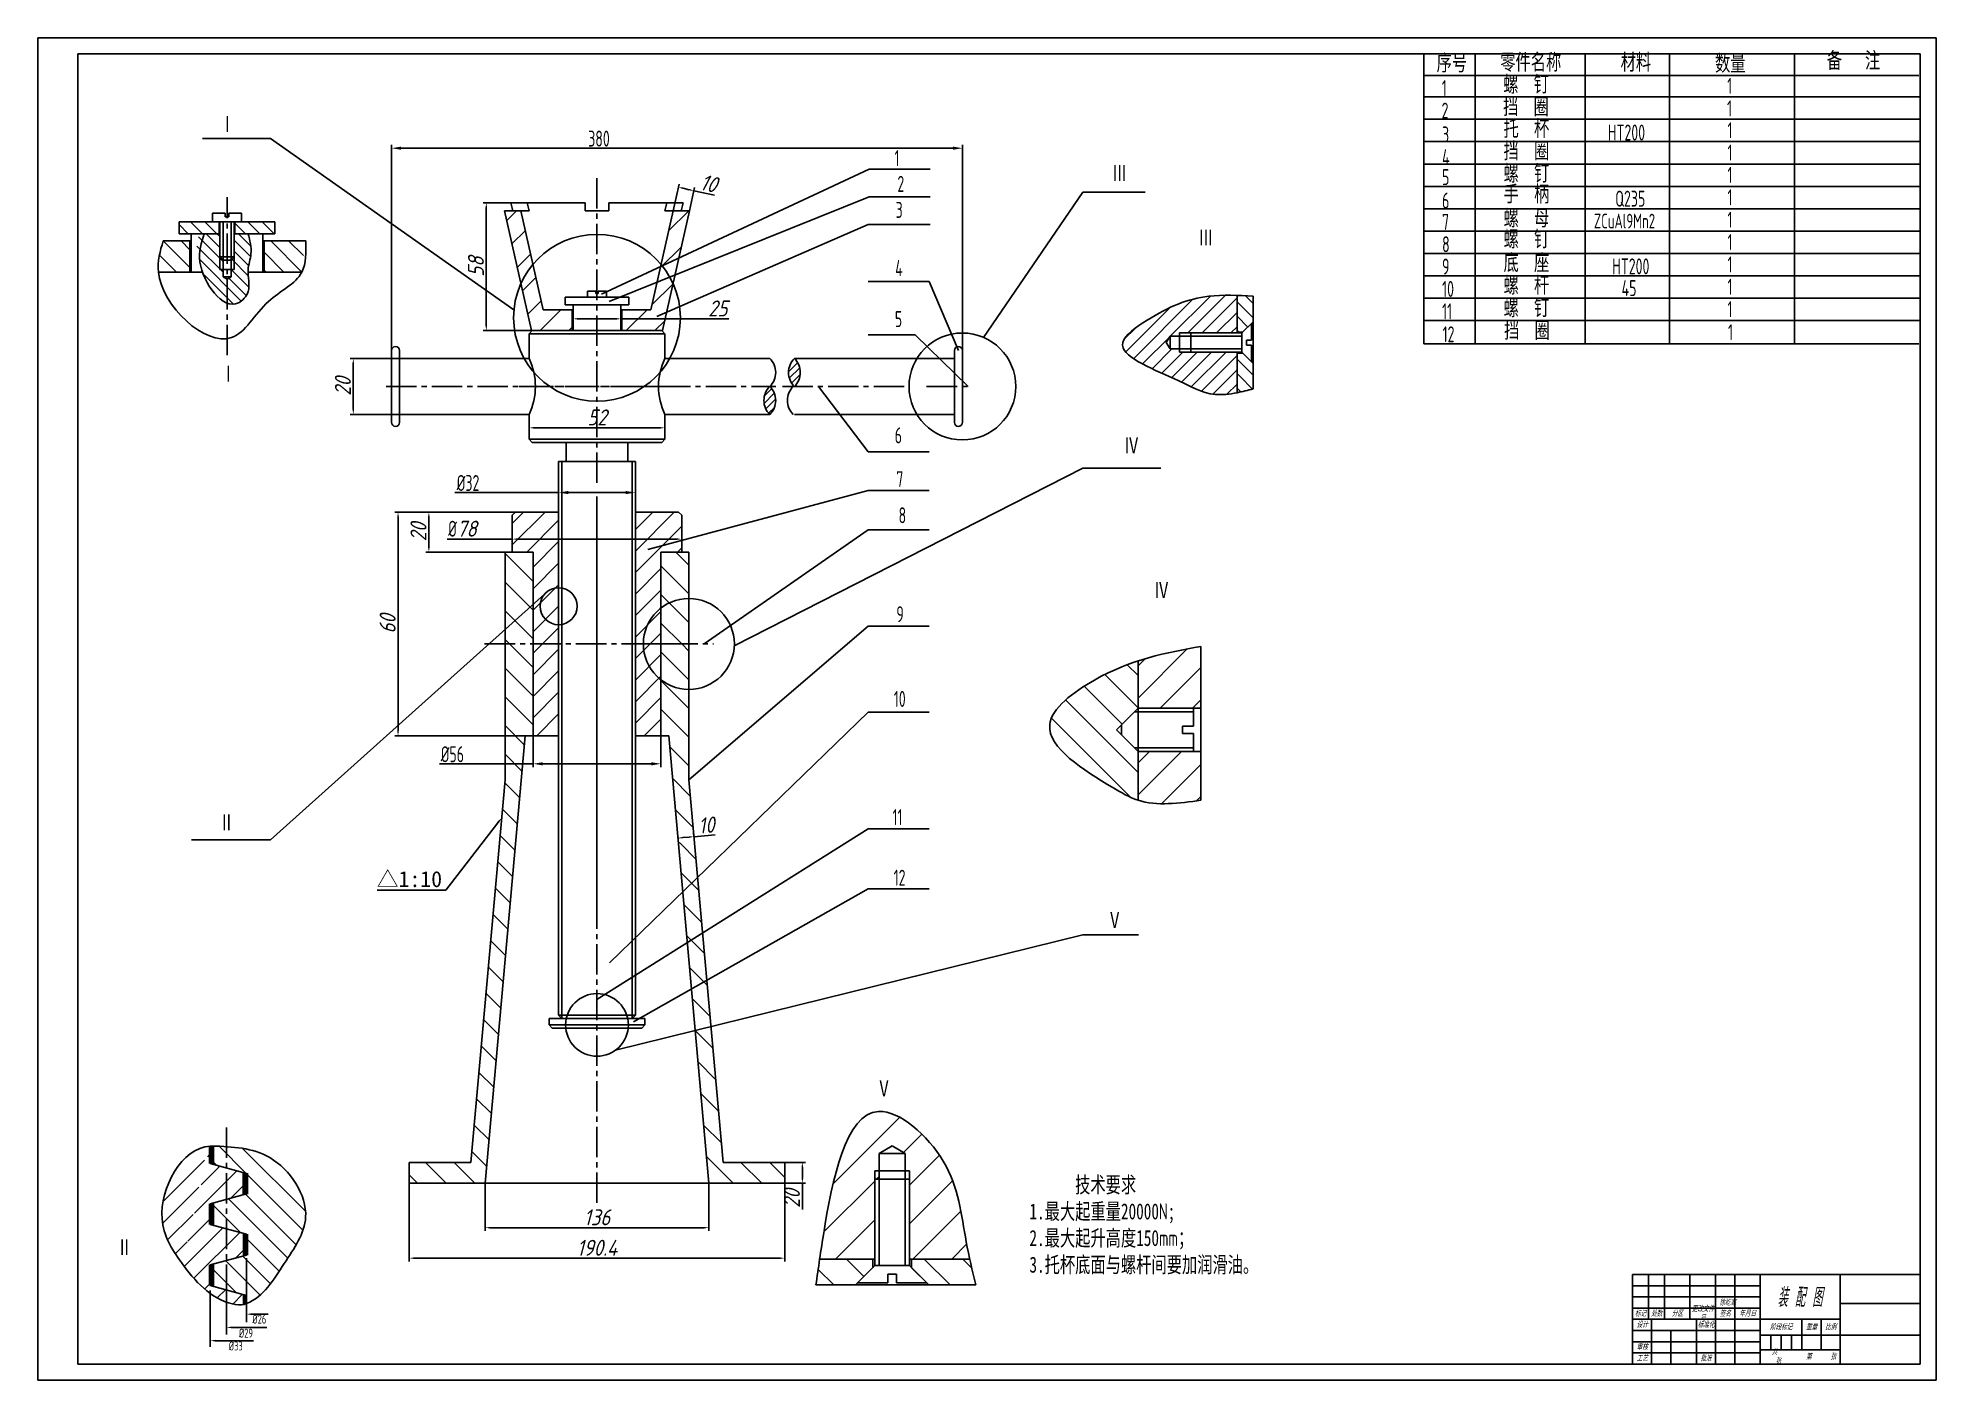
# Model space of a CAD drawing. Extents: x -348 to 840, y 0 to 840.
import ezdxf
from ezdxf import colors
from ezdxf.entities.mleader import LeaderData, LeaderLine
from ezdxf.math import Vec2, Vec3

# ---------------------------------------------------------------- set-up
doc = ezdxf.new("R2010")
doc.units = 0
doc.linetypes.add('CENTER2', pattern=[28.575000000000003, 19.05, -3.175, 3.175, -3.175])
doc.layers.get('0').update_dxf_attribs({"linetype": 'CONTINUOUS'})
doc.layers.get('DEFPOINTS').update_dxf_attribs({"linetype": 'CONTINUOUS'})
for name, color, linetype, lineweight in [('中心线', 7, 'CENTER2', 25), ('剖面线', 250, 'CONTINUOUS', 25), ('图层2', 7, 'CONTINUOUS', 25), ('图框', 7, 'CONTINUOUS', 50), ('标注', 250, 'CONTINUOUS', 25)]:
    doc.layers.add(name, color=color, linetype=linetype, lineweight=lineweight)
for name, color, linetype in [('图框标题栏-粗线', 250, 'CONTINUOUS'), ('图框标题栏-细线', 250, 'CONTINUOUS'), ('文字及注释', 250, 'CONTINUOUS')]:
    doc.layers.add(name, color=color, linetype=linetype)
doc.styles.get("Standard").update_dxf_attribs({"font": 'isocp2.shx'})
doc.styles.add('工程字体', font='gbeitc.shx', dxfattribs={"bigfont": 'gbcbig.shx'})
doc.styles.add('数字', font='isocp.shx', dxfattribs={"width": 0.7, "height": 10})
doc.styles.add('文字', font='', dxfattribs={"width": 0.7, "height": 10})
doc.styles.add('长仿宋体', font='', dxfattribs={"width": 0.7})
doc.styles.get('文字').set_extended_font_data('FangSong_GB2312')
doc.styles.get('长仿宋体').set_extended_font_data('FangSong_GB2312')
doc.dimstyles.new('GB', dxfattribs={"dimtxt": 3.5, "dimasz": 3, "dimexe": 2, "dimexo": 0, "dimgap": 1.5, "dimtad": 1, "dimdec": 3, "dimdsep": 46, "dimtxsty": '工程字体', "dimcen": 0, "dimclrd": 256, "dimclre": 256, "dimclrt": 256, "dimadec": 1, "dimazin": 2, "dimtp": 0.21, "dimtm": 0.25, "dimtfac": 0.7, "dimtdec": 3, "dimtmove": 0, "dimatfit": 3, "dimfxl": 1, "dimtzin": 0, "dimlwd": -1, "dimlwe": -1, "dimarcsym": 0})
doc.dimstyles.new('GB$2', dxfattribs={"dimtxt": 3.5, "dimasz": 3, "dimexe": 2, "dimexo": 0, "dimgap": 1.5, "dimtad": 1, "dimtih": 1, "dimtoh": 1, "dimdec": 3, "dimdsep": 46, "dimtxsty": '工程字体', "dimcen": 0, "dimclrd": 256, "dimclre": 256, "dimclrt": 256, "dimadec": 1, "dimazin": 2, "dimtp": 0.21, "dimtm": 0.25, "dimtfac": 0.7, "dimtdec": 3, "dimtmove": 0, "dimatfit": 3, "dimfxl": 1, "dimtzin": 0, "dimlwd": -1, "dimlwe": -1, "dimarcsym": 0})
doc.dimstyles.new('数字', dxfattribs={"dimtxt": 10, "dimasz": 6, "dimexe": 2, "dimexo": 0, "dimgap": 1, "dimtad": 1, "dimdec": 3, "dimdsep": 46, "dimtxsty": '数字', "dimcen": 2.5, "dimadec": 0, "dimazin": 0, "dimtfac": 1, "dimtdec": 3, "dimtmove": 0, "dimatfit": 3, "dimfxl": 1, "dimarcsym": 0})
pattern_1 = [(135, (-644.2339477806482, -97.38572576177341), (-8.980256121069154, -8.980256121069152), [])]
pattern_2 = [(315, (-353.0225252491239, -195.0769500152395), (4.490128060534578, 4.490128060534575), [])]

msp = doc.modelspace()

# ---------------------------------------------------------------- texts
at = {"char_height": 10, "attachment_point": 1, "style": '数字'}
for s, insert, width in [('{\\fSimSun|b0|i0|c134|p54;Ⅰ}', (-234.2080213681083, 791.1489478052513), 60.02041082552859), ('{\\fSimSun|b0|i0|c134|p54;Ⅲ}', (324.2105940045467, 760.5326822879492), 59.30124259075524), ('{\\fSimSun|b0|i0|c134|p54;Ⅲ}', (378.2459464276271, 720.1172313290272), 59.30124259075524), ('{\\fSimSun|b0|i0|c134|p54;Ⅰ}', (-233.6805303621126, 634.8677849264905), 60.02041082552859), ('{\\fSimSun|b0|i0|c134|p54;Ⅳ}', (331.59949158581, 590.0538155259524), 58.07747323555816), ('{\\fSimSun|b0|i0|c134|p54;Ⅳ}', (350.3894829526134, 499.4121060544198), 58.07747323555816), ('{\\fSimSun|b0|i0|c134|p54;Ⅱ}', (-234.7346383037539, 354.0132519090121), 56.07017163551221), ('{\\fSimSun|b0|i0|c134|p54;Ⅴ}', (321.1459868000284, 292.9212046729972), 87.03552760312641), ('{\\fSimSun|b0|i0|c134|p54;Ⅴ}', (176.752332493785, 187.5431010858006), 87.03552760312641), ('{\\fSimSun|b0|i0|c134|p54;Ⅱ}', (-298.6287361198438, 88.17393633740585), 56.07017163551221)]:
    msp.add_mtext(s, dxfattribs=dict(at, insert=insert, width=width))
at = {"layer": '文字及注释', "attachment_point": 5}
for s, insert, char_height, width, style in [('{\\Fgbeitc,gbcbig|c134;装 配 图}', (754.7270400383222, 51.67102440622261), 12, 49.50430633304859, '长仿宋体'), ('标记', (655, 41.5), 3.5, 10, '工程字体'), ('设计', (656, 34.5), 3.5, 12, '工程字体'), ('处数', (665, 41.5), 3.5, 10, '工程字体'), ('分区', (678, 41.5), 3.5, 16, '工程字体'), ('更改文件号', (694, 41.5), 3.5, 16, '工程字体'), ('标准化', (696, 34.5), 3.5, 12, '工程字体'), ('签名', (708, 41.5), 3.5, 12, '工程字体'), ('年月日', (722, 41.5), 3.5, 16, '工程字体'), ('阶段标记', (743, 33), 3.5, 26, '工程字体'), ('重量', (762, 33), 3.5, 12, '工程字体'), ('比例', (774, 33), 3.5, 12, '工程字体'), ('工艺', (656, 13.50000000000002), 3.5, 12, '工程字体'), ('审核', (656, 20.5), 3.5, 12, '工程字体'), ('批准', (696, 13.50000000000001), 3.5, 12, '工程字体'), ('共    张', (740, 14.5), 3.5, 10, '工程字体'), ('第     张', (768, 14.50000000000001), 3.5, 24, '工程字体')]:
    msp.add_mtext(s, dxfattribs=dict(at, insert=insert, char_height=char_height, width=width, style=style))
at = {"layer": '标注', "attachment_point": 1}
for s, insert, char_height, width, style in [('{\\fSimSun|b0|i0|c134|p54;备   注}', (771.664424185667, 831.0650900190202), 10, 40.37837837837844, '数字'), ('序号', (527.4209453687097, 829.5066395109079), 10, 25.35699510134216, '文字'), ('零件名称', (567.2518156761234, 829.9873685831874), 10, 40, '文字'), ('{\\fSimSun|b0|i0|c134|p54;材料}', (642.5772598167578, 829.9519036064304), 10, 20, '数字'), ('数量', (701.6912757773177, 829.269324402791), 10, 40, '文字'), ('1', (530.6473354342722, 813.648328730058), 10, 15.00000000000003, '数字'), ('螺  钉', (569.1316336732273, 816.2190026926996), 10, 40, '文字'), ('1', (709.2825304714313, 815.0114887931859), 10, 40, '数字'), ('2', (530.5383597765326, 799.5372167518858), 10, 15.00000000000003, '数字'), ('挡  圈', (569.0226580154877, 802.1078907145275), 10, 40, '文字'), ('1', (709.1735548136917, 800.9003768150137), 10, 40, '数字'), ('3', (530.8309767687404, 784.6146054180122), 10, 15.00000000000003, '数字'), ('托  杯', (569.3152750076954, 788.4704088137685), 10, 40, '文字'), ('HT200', (634.5859118719909, 785.7960833368663), 10, 19.99999999999994, '数字'), ('1', (709.4661718058994, 787.2628949142547), 10, 40, '数字'), ('挡  圈', (569.3152750076952, 774.4704088137685), 10, 40, '文字'), ('1', (709.4661718058994, 773.2628949142547), 10, 40, '数字'), ('1', (188.1118181861244, 769.813441033428), 10, 32.5461295606965, '数字'), ('4', (530.8309767687404, 770.3475360514686), 10, 15, '数字'), ('螺  钉', (569.3152750076952, 760.4704088137685), 10, 40, '文字'), ('2', (189.9129967469322, 753.6685935511371), 10, 30.56994052911227, '数字'), ('5', (530.8309767687404, 757.8997348511268), 10, 15, '数字'), ('手  柄', (569.3152750076952, 747.4974358407956), 10, 40, '文字'), ('1', (709.4661718058994, 759.2628949142547), 10, 40, '数字'), ('3', (188.8482130589624, 737.3683014072657), 10, 29.44940061794023, '数字'), ('6', (530.8309767687404, 743.1900245842079), 10, 15, '数字'), ('Q235', (639.2146341660573, 744.4128866906278), 10, 19.99999999999994, '数字'), ('1', (709.4661718058994, 745.2628949142547), 10, 40, '数字'), ('7', (530.8309767687404, 729.8997348511268), 10, 15, '数字'), ('螺  母', (569.3152750076952, 732.4704088137685), 10, 40, '文字'), ('{\\H0.91667x;ZCuAl9Mn2}', (625.8717872151624, 729.9891436052128), 10, 19.99999999999994, '数字'), ('1', (709.4661718058994, 731.2628949142547), 10, 40, '数字'), ('8', (530.8309767687404, 715.8997348511268), 10, 15, '数字'), ('螺  钉', (569.3152750076952, 719.3352736786333), 10, 40, '文字'), ('1', (709.4661718058994, 717.2628949142547), 10, 40, '数字'), ('4', (188.5463275082755, 700.9606096626909), 10, 29.44940061794023, '数字'), ('9', (530.8309767687404, 701.8997348511268), 10, 15, '数字'), ('底  座', (569.3152750076952, 704.4704088137685), 10, 39.99999999999997, '文字'), ('HT200', (637.2893177881797, 702.0468143094797), 10, 19.99999999999994, '数字'), ('1', (709.4661718058994, 703.2628949142547), 10, 40, '数字'), ('螺  杆', (569.3152750076952, 690.4704088137685), 10, 39.99999999999997, '文字'), ('1', (709.4661718058994, 689.2628949142547), 10, 40, '数字'), ('10', (530.8309767687404, 687.8997348511268), 10, 15, '数字'), ('螺  钉', (569.3152750076952, 676.2597990615294), 10, 39.99999999999997, '文字'), (' 45', (639.2146341660573, 688.4128866906278), 10, 19.99999999999994, '数字'), ('5', (188.329366390765, 669.0590454317427), 10, 29.44940061794023, '数字'), ('11', (530.8309767687404, 673.8997348511267), 10, 15.00000000000003, '数字'), ('1', (709.4661718058994, 675.2628949142547), 10, 40, '数字'), ('12', (531.1484609144923, 659.5372167809893), 10, 15, '数字'), ('挡  圈', (569.6327591534471, 662.107890743631), 10, 39.99999999999997, '文字'), ('1', (709.7836559516513, 660.9003768441173), 10, 40, '数字'), ('6', (188.2698688359487, 596.2518604486546), 10, 29.44940061794023, '数字'), ('7', (189.2470177195599, 568.8329652305657), 10, 29.44940061794023, '数字'), ('8', (190.6606697656588, 546.2602662197972), 10, 29.44940061794023, '数字'), ('9', (189.2762136747104, 484.3607935923659), 10, 29.44940061794023, '数字'), ('10', (187.6495074299181, 431.2974295013762), 10, 29.44940061794023, '数字'), ('11', (186.8609242575693, 357.3444263204149), 10, 29.44940061794023, '数字'), ('12', (187.5584363895578, 319.4108756185175), 10, 29.44940061794023, '数字'), ('{\\fSimSun|b0|i0|c134|p2;      技术要求\\P}1.{\\fSimSun|b0|i0|c134|p2;最大起重量}20000{\\Fisocp|c0;N};\\P2.{\\fSimSun|b0|i0|c134|p2;最大起升高度}150{\\Fisocp|c0;mm\\fSimSun|b0|i0|c134|p2;；\\P}3.{\\fSimSun|b0|i0|c134|p2;托杯底面与螺杆间要加润滑油。}', (272.5653187322459, 127.2383297337462), 10, 392.9036466006571, '文字'), ('{\\Fgbeitc,gbcbig|c134;\\W1;徐屹寒}', (704.2688214981417, 50.15740168077321), 3.5, 36.51275439601159, '文字'), ('%%C33', (-228.5529403901162, 24.10536699598288), 5.625, 12.64405355806571, '数字')]:
    msp.add_mtext(s, dxfattribs=dict(at, insert=insert, char_height=char_height, width=width, style=style))
at = {"layer": '标注', "char_height": 5.625, "attachment_point": 5, "style": '数字'}
for s, insert in [('%%C26', (-209.4362335152557, 38.11680662468575)), ('%%C29', (-217.8547939444354, 29.3297676161352))]:
    msp.add_mtext(s, dxfattribs=dict(at, insert=insert))

# ---------------------------------------------------------------- blocks, each defined once
blk = doc.blocks.new('*D9')
at = {"layer": 'DEFPOINTS', "color": 0, "transparency": 16777216}
for p in [(-38.10486348944141, 404.2379518928944), (41.89513651055859, 403.2379518928944), (41.89513651055859, 385.6961935615673)]:
    blk.add_point(p, dxfattribs=at)
at = {"layer": '标注', "color": 0, "lineweight": -2, "transparency": 16777216}
for p, q in [((-38.10486348944141, 404.2379518928944), (-38.10486348944141, 383.6961935615673)), ((41.89513651055859, 403.2379518928944), (41.89513651055859, 383.6961935615673)), ((-38.10486348944141, 385.6961935615673), (-96.77848553668548, 385.6961935615673)), ((35.89513651055859, 385.6961935615673), (-32.10486348944141, 385.6961935615673))]:
    blk.add_line(p, q, dxfattribs=at)
at = {"layer": '标注', "color": 0, "transparency": 16777216}
for points in [[(-32.10486348944141, 386.6961935615673), (-32.10486348944141, 384.6961935615673), (-38.10486348944141, 385.6961935615673)], [(35.89513651055859, 386.6961935615673), (35.89513651055859, 384.6961935615673), (41.89513651055859, 385.6961935615673)]]:
    blk.add_solid(points, dxfattribs=at)
at = {"layer": '标注', "color": 0, "transparency": 16777216, "insert": (-88.60486348944139, 391.6961935615673), "char_height": 10, "attachment_point": 5, "style": '数字'}
blk.add_mtext('%%C56', dxfattribs=at)
blk = doc.blocks.new('*D7')
at = {"layer": 'DEFPOINTS', "color": 0, "transparency": 16777216}
for p in [(25.89513651055848, 555.4656577373976), (-22.10486348944107, 497.8025901662261), (25.89513651055847, 497.802590166226)]:
    blk.add_point(p, dxfattribs=at)
at = {"layer": '标注', "color": 0, "lineweight": -2, "transparency": 16777216}
for p, q in [((-22.10486348944107, 555.4656577373976), (-87.02523874784634, 555.4656577373976)), ((-22.10486348944107, 497.8025901662261), (-22.10486348944107, 557.4656577373976)), ((19.89513651055848, 555.4656577373976), (-16.10486348944107, 555.4656577373976)), ((25.89513651055847, 497.802590166226), (25.89513651055848, 557.4656577373976))]:
    blk.add_line(p, q, dxfattribs=at)
at = {"layer": '标注', "color": 0, "transparency": 16777216}
for points in [[(-16.10486348944107, 556.4656577373976), (-16.10486348944107, 554.4656577373976), (-22.10486348944107, 555.4656577373976)], [(19.89513651055848, 556.4656577373976), (19.89513651055848, 554.4656577373976), (25.89513651055848, 555.4656577373976)]]:
    blk.add_solid(points, dxfattribs=at)
at = {"layer": '标注', "color": 0, "transparency": 16777216, "insert": (-78.81503205493297, 561.466641989366), "char_height": 10, "attachment_point": 5, "style": '数字'}
blk.add_mtext('%%C32', dxfattribs=at)
blk = doc.blocks.new('*D8')
at = {"layer": 'DEFPOINTS', "color": 0, "transparency": 16777216}
for p in [(230.6194823051135, 771.0125617659842), (-126.6947952865471, 621.8666819669502), (230.6194823051135, 621.8666819669502)]:
    blk.add_point(p, dxfattribs=at)
at = {"layer": '标注', "color": 0, "lineweight": -2, "transparency": 16777216}
for p, q in [((-126.6947952865471, 621.8666819669502), (-126.6947952865471, 773.0125617659842)), ((230.6194823051135, 621.8666819669502), (230.6194823051135, 773.0125617659842)), ((-120.6947952865471, 771.0125617659842), (224.6194823051135, 771.0125617659842))]:
    blk.add_line(p, q, dxfattribs=at)
at = {"layer": '标注', "color": 0, "transparency": 16777216}
for points in [[(-120.6947952865471, 772.0125617659842), (-120.6947952865471, 770.0125617659842), (-126.6947952865471, 771.0125617659842)], [(224.6194823051135, 772.0125617659842), (224.6194823051135, 770.0125617659842), (230.6194823051135, 771.0125617659842)]]:
    blk.add_solid(points, dxfattribs=at)
at = {"layer": '标注', "color": 0, "transparency": 16777216, "insert": (3.149464371929185, 777.0125617659842), "char_height": 10, "attachment_point": 5, "style": '数字'}
blk.add_mtext('380', dxfattribs=at)
blk = doc.blocks.new('*D11')
at = {"layer": 'DEFPOINTS', "color": 0, "transparency": 16777216}
for p in [(-68.10486348944141, 123.2379518928944), (71.89513651055859, 123.2379518928944), (71.89513651055859, 95.34325777454433)]:
    blk.add_point(p, dxfattribs=at)
at = {"layer": '标注', "transparency": 16777216}
for p, q in [((-68.10486348944141, 123.2379518928944), (-68.10486348944141, 93.34325777454433)), ((71.89513651055859, 123.2379518928944), (71.89513651055859, 93.34325777454433)), ((-65.10486348944141, 95.34325777454433), (68.89513651055859, 95.34325777454433))]:
    blk.add_line(p, q, dxfattribs=at)
for points in [[(-65.10486348944141, 95.84325777454433), (-65.10486348944141, 94.84325777454433), (-68.10486348944141, 95.34325777454433)], [(68.89513651055859, 95.84325777454433), (68.89513651055859, 94.84325777454433), (71.89513651055859, 95.34325777454433)]]:
    blk.add_solid(points, dxfattribs=at)
at = {"layer": '标注', "transparency": 16777216, "insert": (1.895136510558587, 101.8432527745443), "char_height": 3.5, "attachment_point": 5, "style": '工程字体'}
blk.add_mtext('{\\H2.85714x;136}', dxfattribs=at)
blk = doc.blocks.new('*D12')
at = {"layer": 'DEFPOINTS', "color": 0, "transparency": 16777216}
for p in [(-115.6048634894414, 123.2379518928944), (119.3951365105586, 123.2379518928944), (119.3951365105586, 76.2852367923224)]:
    blk.add_point(p, dxfattribs=at)
at = {"layer": '标注', "transparency": 16777216}
for p, q in [((-115.6048634894414, 123.2379518928944), (-115.6048634894414, 74.2852367923224)), ((119.3951365105586, 123.2379518928944), (119.3951365105586, 74.2852367923224)), ((-112.6048634894414, 76.2852367923224), (116.3951365105586, 76.2852367923224))]:
    blk.add_line(p, q, dxfattribs=at)
for points in [[(-112.6048634894414, 76.7852367923224), (-112.6048634894414, 75.7852367923224), (-115.6048634894414, 76.2852367923224)], [(116.3951365105586, 76.7852367923224), (116.3951365105586, 75.7852367923224), (119.3951365105586, 76.2852367923224)]]:
    blk.add_solid(points, dxfattribs=at)
at = {"layer": '标注', "transparency": 16777216, "insert": (1.895136510558587, 82.78523179232239), "char_height": 3.5, "attachment_point": 5, "style": '工程字体'}
blk.add_mtext('{\\H2.85714x;190.4}', dxfattribs=at)
blk = doc.blocks.new('*D13')
at = {"layer": 'DEFPOINTS', "color": 0, "transparency": 16777216}
for p in [(119.3951365105586, 136.2379518928945), (119.3951365105586, 123.2379518928945), (130.4261052289369, 123.2379518928945)]:
    blk.add_point(p, dxfattribs=at)
at = {"layer": '标注', "transparency": 16777216}
for p, q in [((119.3951365105586, 136.2379518928945), (132.4261052289369, 136.2379518928945)), ((130.4261052289369, 133.2379518928945), (130.4261052289369, 126.2379518928945)), ((119.3951365105586, 123.2379518928945), (132.4261052289369, 123.2379518928945)), ((130.4261052289369, 123.2379518928945), (130.4261052289369, 106.8212956428945))]:
    blk.add_line(p, q, dxfattribs=at)
for points in [[(129.9261052289369, 133.2379518928945), (130.9261052289369, 133.2379518928945), (130.4261052289369, 136.2379518928945)], [(129.9261052289369, 126.2379518928945), (130.9261052289369, 126.2379518928945), (130.4261052289369, 123.2379518928945)]]:
    blk.add_solid(points, dxfattribs=at)
at = {"layer": '标注', "transparency": 16777216, "insert": (123.9261102289369, 113.5296237678944), "char_height": 3.5, "attachment_point": 5, "rotation": 90, "style": '工程字体'}
blk.add_mtext('{\\H2.85714x;20}', dxfattribs=at)
blk = doc.blocks.new('*D14')
at = {"layer": 'DEFPOINTS', "color": 0, "transparency": 16777216}
for p in [(-51.10486348944141, 531.0723740774083), (54.89513651055859, 531.0723740774083), (54.89513651055859, 526.3427959192923)]:
    blk.add_point(p, dxfattribs=at)
at = {"layer": '标注', "transparency": 16777216}
for p, q in [((-51.10486348944141, 526.3427959192923), (-91.97243709007931, 526.3427959192923)), ((-51.10486348944141, 531.0723740774083), (-51.10486348944141, 524.3427959192923)), ((51.89513651055859, 526.3427959192923), (-48.10486348944141, 526.3427959192923)), ((54.89513651055859, 531.0723740774083), (54.89513651055859, 524.3427959192923))]:
    blk.add_line(p, q, dxfattribs=at)
for points in [[(-48.10486348944141, 526.8427959192923), (-48.10486348944141, 525.8427959192923), (-51.10486348944141, 526.3427959192923)], [(51.89513651055859, 526.8427959192923), (51.89513651055859, 525.8427959192923), (54.89513651055859, 526.3427959192923)]]:
    blk.add_solid(points, dxfattribs=at)
at = {"layer": '标注', "transparency": 16777216, "insert": (-82.32661190257932, 532.8427909192923), "char_height": 3.5, "width": 4.234089713295987, "attachment_point": 5, "style": '工程字体'}
blk.add_mtext('{\\Fisocp|c134;\\H2.85714x;\\W0.7;%%C\\Fgbeitc,gbcbig|c134;\\W1;78}', dxfattribs=at)
blk = doc.blocks.new('*D15')
at = {"layer": 'DEFPOINTS', "color": 0, "transparency": 16777216}
for p in [(-49.10486348944144, 543.2379518928947), (-103.3365004213412, 518.2379518928947), (-51.10486348944144, 518.2379518928947)]:
    blk.add_point(p, dxfattribs=at)
at = {"layer": '标注', "transparency": 16777216}
for p, q in [((-49.10486348944144, 543.2379518928947), (-105.3365004213412, 543.2379518928947)), ((-103.3365004213412, 540.2379518928947), (-103.3365004213412, 521.2379518928947)), ((-51.10486348944144, 518.2379518928947), (-105.3365004213412, 518.2379518928947))]:
    blk.add_line(p, q, dxfattribs=at)
for points in [[(-103.8365004213412, 540.2379518928947), (-102.8365004213412, 540.2379518928947), (-103.3365004213412, 543.2379518928947)], [(-103.8365004213412, 521.2379518928947), (-102.8365004213412, 521.2379518928947), (-103.3365004213412, 518.2379518928947)]]:
    blk.add_solid(points, dxfattribs=at)
at = {"layer": '标注', "transparency": 16777216, "insert": (-109.836495421341, 530.7379518928946), "char_height": 3.5, "attachment_point": 5, "rotation": 90, "style": '工程字体'}
blk.add_mtext('{\\H2.85714x;20}', dxfattribs=at)
blk = doc.blocks.new('*D16')
at = {"layer": 'DEFPOINTS', "color": 0, "transparency": 16777216}
for p in [(-49.10486348944144, 543.2379518928947), (-122.6323243450681, 403.2379518928947), (-43.10486348944097, 403.2379518928947)]:
    blk.add_point(p, dxfattribs=at)
at = {"layer": '标注', "transparency": 16777216}
for p, q in [((-49.10486348944144, 543.2379518928947), (-124.6323243450681, 543.2379518928947)), ((-122.6323243450681, 540.2379518928947), (-122.6323243450681, 406.2379518928947)), ((-43.10486348944097, 403.2379518928947), (-124.6323243450681, 403.2379518928947))]:
    blk.add_line(p, q, dxfattribs=at)
for points in [[(-123.1323243450681, 540.2379518928947), (-122.1323243450681, 540.2379518928947), (-122.6323243450681, 543.2379518928947)], [(-123.1323243450681, 406.2379518928947), (-122.1323243450681, 406.2379518928947), (-122.6323243450681, 403.2379518928947)]]:
    blk.add_solid(points, dxfattribs=at)
at = {"layer": '标注', "transparency": 16777216, "insert": (-129.1323193450679, 473.2379518928946), "char_height": 3.5, "attachment_point": 5, "rotation": 90, "style": '工程字体'}
blk.add_mtext('{\\H2.85714x;60}', dxfattribs=at)
blk = doc.blocks.new('*D17')
at = {"layer": 'DEFPOINTS', "color": 0, "transparency": 16777216}
for p in [(52.69342787366162, 338.2970886261402), (62.5729568370284, 340.0919066113943), (62.653804926806, 339.1864080058852)]:
    blk.add_point(p, dxfattribs=at)
at = {"layer": '标注', "transparency": 16777216}
for p, q in [((52.69342787366162, 338.2970886261402), (52.43471590793501, 341.1946626422782)), ((55.60069289982741, 339.4693830455728), (59.58484372108502, 339.8251107974708)), ((62.653804926806, 339.1864080058852), (62.39509296107938, 342.0839820220232)), ((62.5729568370284, 340.0919066113943), (75.87495561437612, 341.2795850736575))]:
    blk.add_line(p, q, dxfattribs=at)
for points in [[(55.55622693084015, 339.96740189823), (55.64515886881466, 338.9713641929156), (52.61257978388403, 339.2025872316493)], [(59.54037775209777, 340.323129650128), (59.62930969007228, 339.3270919448136), (62.5729568370284, 340.0919066113943)]]:
    blk.add_solid(points, dxfattribs=at)
at = {"layer": '标注', "transparency": 16777216, "insert": (70.27521189220798, 347.3054603056922), "char_height": 3.5, "attachment_point": 5, "rotation": 5.102165252358184, "style": '工程字体'}
blk.add_mtext('{\\H2.85714x;10}', dxfattribs=at)
blk = doc.blocks.new('*D18')
at = {"layer": 'DEFPOINTS', "color": 0, "transparency": 16777216}
for p in [(-121.6947952865472, 639.3666819669504), (-150.6436081560971, 604.3666819669504), (-121.6947952865472, 604.3666819669504)]:
    blk.add_point(p, dxfattribs=at)
at = {"layer": '标注', "transparency": 16777216}
for p, q in [((-121.6947952865472, 639.3666819669504), (-152.6436081560971, 639.3666819669504)), ((-150.6436081560971, 636.3666819669504), (-150.6436081560971, 607.3666819669504)), ((-121.6947952865472, 604.3666819669504), (-152.6436081560971, 604.3666819669504))]:
    blk.add_line(p, q, dxfattribs=at)
for points in [[(-151.1436081560971, 636.3666819669504), (-150.1436081560971, 636.3666819669504), (-150.6436081560971, 639.3666819669504)], [(-151.1436081560971, 607.3666819669504), (-150.1436081560971, 607.3666819669504), (-150.6436081560971, 604.3666819669504)]]:
    blk.add_solid(points, dxfattribs=at)
at = {"layer": '标注', "transparency": 16777216, "insert": (-157.1436031560969, 621.8666819669503), "char_height": 3.5, "attachment_point": 5, "rotation": 90, "style": '工程字体'}
blk.add_mtext('{\\H2.85714x;20}', dxfattribs=at)
blk = doc.blocks.new('*D19')
at = {"layer": 'DEFPOINTS', "color": 0, "transparency": 16777216}
for p in [(-13.10486348944119, 662.7071935950298), (16.89513651055881, 664.2071935950298), (16.89513651055881, 662.7071935950298)]:
    blk.add_point(p, dxfattribs=at)
at = {"layer": '标注', "transparency": 16777216}
for p, q in [((-13.10486348944119, 662.7071935950298), (-13.10486348944119, 666.2071935950298)), ((16.89513651055881, 662.7071935950298), (16.89513651055881, 666.2071935950298)), ((-10.10486348944119, 664.2071935950298), (13.89513651055881, 664.2071935950298)), ((16.89513651055881, 664.2071935950298), (84.45052860503591, 664.2071935950298))]:
    blk.add_line(p, q, dxfattribs=at)
for points in [[(-10.10486348944119, 664.7071935950298), (-10.10486348944119, 663.7071935950298), (-13.10486348944119, 664.2071935950298)], [(13.89513651055881, 664.7071935950298), (13.89513651055881, 663.7071935950298), (16.89513651055881, 664.2071935950298)]]:
    blk.add_solid(points, dxfattribs=at)
at = {"layer": '标注', "transparency": 16777216, "insert": (77.53386735503591, 670.7071885950298), "char_height": 3.5, "attachment_point": 5, "style": '工程字体'}
blk.add_mtext('{\\H2.85714x;25}', dxfattribs=at)
blk = doc.blocks.new('*D20')
at = {"layer": 'DEFPOINTS', "color": 0, "transparency": 16777216}
for p in [(62.58549451612699, 744.379384213921), (49.52013651055857, 731.8666819669501), (59.7701365105586, 731.8666819669502)]:
    blk.add_point(p, dxfattribs=at)
at = {"layer": '标注', "transparency": 16777216}
for p, q in [((49.52013651055857, 731.8666819669501), (53.26842134539525, 748.5257256773356)), ((55.75622622344405, 745.9159695797746), (59.65866524783431, 745.0379207992868)), ((59.7701365105586, 731.8666819669502), (63.02451890637089, 746.3306037261161)), ((62.58549451612699, 744.379384213921), (75.34971524783431, 741.5074345492868))]:
    blk.add_line(p, q, dxfattribs=at)
for points in [[(55.86598232100503, 746.4037744578234), (55.64647012588308, 745.4281647017258), (52.82939695515135, 746.5745061651404)], [(59.7684213453953, 745.5257256773356), (59.54890915027335, 744.550115921238), (62.58549451612699, 744.379384213921)]]:
    blk.add_solid(points, dxfattribs=at)
at = {"layer": '标注', "transparency": 16777216, "insert": (71.85784768685868, 748.9555996255064), "char_height": 3.5, "attachment_point": 5, "rotation": 347.31961650818033, "style": '工程字体'}
blk.add_mtext('{\\H2.85714x;10}', dxfattribs=at)
blk = doc.blocks.new('*D21')
at = {"layer": 'DEFPOINTS', "color": 0, "transparency": 16777216}
for p in [(-40.60486395177077, 604.3666775768722), (-12.27153050781281, 596.0009808540344), (44.39513697288817, 604.3666775768725), (-40.60486488115976, 588.8666819669502), (44.39513790227716, 588.8666819669502)]:
    blk.add_point(p, dxfattribs=at)
at = {"layer": '标注', "transparency": 16777216}
blk.add_arc((1.895136510559013, 708799426.4637624), 708798830.4627817, 269.999996807016, 270.000003192984, dxfattribs=at)
for points in [[(-37.60486431307013, 595.5009818725943), (-37.60486425522579, 596.5009818725943), (-40.60486428414796, 596.0009820461273)], [(41.39513701593535, 596.5009818725943), (41.39513707377969, 595.5009818725943), (44.39513704485752, 596.0009820461273)]]:
    blk.add_solid(points, dxfattribs=at)
at = {"layer": '标注', "transparency": 16777216, "insert": (1.895136510558816, 602.5009757503411), "char_height": 3.5, "attachment_point": 5, "style": '工程字体'}
blk.add_mtext('{\\H2.85714x;52}', dxfattribs=at)
blk = doc.blocks.new('*D22')
at = {"layer": 'DEFPOINTS', "color": 0, "transparency": 16777216}
for p in [(-51.97986348944121, 736.8666819669504), (-67.38545625817649, 656.8666819669504), (-39.1048634894412, 656.8666819669504)]:
    blk.add_point(p, dxfattribs=at)
at = {"layer": '标注', "transparency": 16777216}
for p, q in [((-51.97986348944121, 736.8666819669504), (-69.38545625817652, 736.8666819669504)), ((-67.3854562581765, 733.8666819669504), (-67.38545625817649, 659.8666819669504)), ((-39.1048634894412, 656.8666819669504), (-69.38545625817649, 656.8666819669504))]:
    blk.add_line(p, q, dxfattribs=at)
for points in [[(-67.8854562581765, 733.8666819669504), (-66.8854562581765, 733.8666819669504), (-67.38545625817652, 736.8666819669504)], [(-67.88545625817649, 659.8666819669504), (-66.88545625817649, 659.8666819669504), (-67.38545625817649, 656.8666819669504)]]:
    blk.add_solid(points, dxfattribs=at)
at = {"layer": '标注', "transparency": 16777216, "insert": (-73.88545125817629, 696.8666819669503), "char_height": 3.5, "attachment_point": 5, "rotation": 90, "style": '工程字体'}
blk.add_mtext('{\\H2.85714x;58}', dxfattribs=at)

# ---------------------------------------------------------------- dimensions: what is measured, and where the dimension line sits
at = {"layer": '标注'}
for base, p1, p2, text, dimstyle, picture, middle in [((230.6194823051135, 771.0125617659842), (-126.6947952865471, 621.8666819669502), (230.6194823051135, 621.8666819669502), '380', '数字', '*D8', (3.149464371929184, 771.0125617659842)), ((16.89513651055881, 664.2071935950298), (-13.10486348944119, 662.7071935950298), (16.89513651055881, 662.7071935950298), '{\\H2.85714x;25}', 'GB', '*D19', (77.53386735503591, 664.2071935950298)), ((54.89513651055859, 526.3427959192923), (-51.10486348944141, 531.0723740774083), (54.89513651055859, 531.0723740774083), '{\\Fisocp|c134;\\H2.85714x;\\W0.7;%%C\\Fgbeitc,gbcbig|c134;\\W1;78}', 'GB', '*D14', (-82.32661190257932, 526.3427959192923)), ((41.89513651055859, 385.6961935615673), (-38.10486348944141, 404.2379518928944), (41.89513651055859, 403.2379518928944), '%%C56', '数字', '*D9', (-88.60486348944139, 385.6961935615673))]:
    dim = msp.add_linear_dim(base=base, p1=p1, p2=p2, text=text, dimstyle=dimstyle, dxfattribs=at)
    dim.commit()
    dim.dimension.update_dxf_attribs({"geometry": picture, "text_midpoint": middle, "dimtype": 160})
for base, p1, p2, angle, text, picture, middle in [((62.58549451612699, 744.379384213921), (49.52013651055859, 731.8666819669502), (59.77013651055859, 731.8666819669502), 167.3196165081804, '{\\H2.85714x;<>}', '*D20', (71.85784768685868, 748.9555996255064)), ((-67.38545625817649, 656.8666819669504), (-51.97986348944119, 736.8666819669502), (-39.10486348944119, 656.8666819669502), 90, '{\\H2.85714x;58}', '*D22', (-73.88545125817629, 696.8666819669503)), ((-150.6436081560971, 604.3666819669504), (-121.6947952865471, 639.3666819669502), (-121.6947952865471, 604.3666819669502), 90, '{\\H2.85714x;20}', '*D18', (-157.1436031560969, 621.8666819669503)), ((-122.6323243450681, 403.2379518928947), (-49.10486348944141, 543.2379518928944), (-43.10486348944096, 403.2379518928944), 90.0000000000005, '{\\H2.85714x;60}', '*D16', (-129.1323193450679, 473.2379518928946)), ((-103.3365004213412, 518.2379518928947), (-49.10486348944141, 543.2379518928944), (-51.10486348944141, 518.2379518928944), 90.0000000000005, '{\\H2.85714x;20}', '*D15', (-109.836495421341, 530.7379518928946)), ((130.4261052289369, 123.2379518928945), (119.3951365105586, 136.2379518928944), (119.3951365105586, 123.2379518928944), 90, '{\\H2.85714x;20}', '*D13', (123.9261102289369, 113.5296237678944))]:
    dim = msp.add_linear_dim(base=base, p1=p1, p2=p2, angle=angle, text=text, dimstyle='GB', dxfattribs=at)
    dim.commit()
    dim.dimension.update_dxf_attribs({"geometry": picture, "text_midpoint": middle})
dim = msp.add_angular_dim_2l(base=(-12.27153050781281, 596.0009808540344), line1=((44.39513790227716, 588.8666819669502), (44.39513697288817, 604.3666775768725)), line2=((-40.60486488115976, 588.8666819669502), (-40.60486395177077, 604.3666775768722)), text='{\\H2.85714x;52}', dimstyle='GB$2', dxfattribs=at)
dim.commit()
dim.dimension.update_dxf_attribs({"geometry": '*D21', "text_midpoint": (1.895136510558816, 596.0009807503411), "dimtype": 162})
dim = msp.add_linear_dim(base=(25.89513651055848, 555.4656577373976), p1=(-22.10486348944107, 497.8025901662261), p2=(25.89513651055847, 497.802590166226), text='%%C32', dimstyle='数字', override={"dimtxt": 10}, dxfattribs=at)
dim.commit()
dim.dimension.update_dxf_attribs({"geometry": '*D7', "text_midpoint": (-78.81503205493297, 555.4656577373976), "dimtype": 160})
dim = msp.add_linear_dim(base=(62.5729568370284, 340.0919066113943), p1=(52.69342787366163, 338.2970886261403), p2=(62.653804926806, 339.1864080058853), angle=5.102165252358185, text='{\\H2.85714x;<>}', dimstyle='GB', dxfattribs=at)
dim.commit()
dim.dimension.update_dxf_attribs({"geometry": '*D17', "text_midpoint": (70.85326904438257, 340.8312202013367), "dimtype": 160})
for base, p1, p2, text, picture, middle in [((119.3951365105586, 76.2852367923224), (-115.6048634894414, 123.2379518928944), (119.3951365105586, 123.2379518928944), '{\\H2.85714x;190.4}', '*D12', (1.895136510558587, 82.78523179232239)), ((71.89513651055859, 95.34325777454433), (-68.10486348944141, 123.2379518928944), (71.89513651055859, 123.2379518928944), '{\\H2.85714x;136}', '*D11', (1.895136510558587, 101.8432527745443))]:
    dim = msp.add_linear_dim(base=base, p1=p1, p2=p2, text=text, dimstyle='GB', dxfattribs=at)
    dim.commit()
    dim.dimension.update_dxf_attribs({"geometry": picture, "text_midpoint": middle})

# ---------------------------------------------------------------- hatches: boundary and pattern name
at = {"layer": '中心线'}
h = msp.add_hatch(dxfattribs=at)
h.set_pattern_fill('ANSI31', color=256, scale=2, angle=270, style=0)
h.set_pattern_definition(pattern_2)
edge = h.paths.add_edge_path()
edge.add_spline(control_points=[(412.5493691621457, 678.3455201418968), (409.2088250018154, 678.5261992705082), (405.8682808414852, 678.7068783991195), (402.5553898436789, 678.819813865801)], knot_values=[0, 0, 0, 0, 9.800371222039955, 9.800371222039955, 9.800371222039955, 9.800371222039955], degree=3, periodic=0)
edge.add_line((402.555389843679, 678.8198138658012), (402.5495230500094, 655.9455201418968))
edge.add_line((402.5495230500094, 655.9455201418968), (406.1493691621456, 655.9455201418968))
edge.add_line((406.1493691621456, 655.9455201418968), (412.5493691621455, 662.3455201418967))
edge.add_line((412.5493691621455, 662.3455201418967), (412.5493691621457, 678.3455201418968))
h = msp.add_hatch(dxfattribs=at)
h.set_pattern_fill('ANSI31', color=256, scale=2, angle=270, style=0)
h.set_pattern_definition(pattern_2)
h.paths.add_polyline_path([(402.5493691621457, 628.7839426343755), (412.5493691621455, 624.8778518704291), (412.5493691621455, 636.3455201418972), (406.1493691621454, 642.7455201418969), (402.5493691621457, 642.7455201418969)])
h = msp.add_hatch(dxfattribs=at)
h.set_pattern_fill('ANSI31', color=256, scale=2, angle=270, style=0)
h.set_pattern_definition(pattern_2)
edge = h.paths.add_edge_path()
edge.add_line((412.5493691621455, 624.8778518704291), (402.5493691621457, 628.7839426343755))
edge.add_line((402.5493691621457, 628.7839426343755), (402.5493691621457, 617.9719169447784))
edge.add_spline(control_points=[(402.5493691621457, 617.9719169447784), (405.8437652329339, 618.6462189080045), (409.1965671975398, 619.4958695249505), (412.5493691621457, 620.345520141897)], knot_values=[170.9053472285783, 170.9053472285783, 170.9053472285783, 170.9053472285783, 180.7105836925915, 180.7105836925915, 180.7105836925915, 180.7105836925915], degree=3, periodic=0)
edge.add_line((412.5493691621455, 620.345520141897), (412.5493691621455, 624.8778518704291))
at = {"layer": '剖面线'}
h = msp.add_hatch(dxfattribs=at)
h.set_pattern_fill('ANSI31', color=256, scale=2, angle=270, style=0)
h.set_pattern_definition([(315, (-168.3651261145919, 218.7919393837824), (4.490128060534578, 4.490128060534575), [])])
h.paths.add_polyline_path([(-234.6121765722438, 717.4881460214814), (-234.6121765722438, 724.9881460214818), (-259.6621765722439, 724.9881460214817), (-259.6621765722439, 717.4881460214816)])
h.paths.add_polyline_path([(-199.6621765722439, 717.4881460214814), (-199.6621765722439, 724.9881460214818), (-224.7121765722438, 724.9881460214818), (-224.7121765722438, 717.4881460214815)])
h = msp.add_hatch(dxfattribs=at)
h.set_pattern_fill('ANSI31', color=256, scale=4, style=0)
h.set_pattern_definition([(45, (-644.2339477806482, -97.38572576177341), (-8.980256121069152, 8.980256121069154), [])])
h.paths.add_polyline_path([(-45.72986348944119, 731.8666819669503), (-55.97986348944119, 731.8666819669503), (-39.10486348944119, 656.8666819669503), (-13.60486348944119, 656.8666819669503), (-13.60486348944119, 669.8666819669503), (-31.77986348944125, 669.8666819669503)])
h.paths.add_polyline_path([(59.7701365105587, 731.8666819669503), (49.5201365105587, 731.8666819669503), (35.57013651055877, 669.8666819669503), (17.39513651055881, 669.8666819669503), (17.39513651055881, 656.8666819669503), (42.89513651055881, 656.8666819669503)])
h = msp.add_hatch(dxfattribs=at)
h.set_pattern_fill('ANSI31', color=256, scale=2.5, angle=270, style=0)
h.set_pattern_definition([(315, (-168.3651261145919, 218.7919393837824), (5.612660075668222, 5.612660075668219), [])])
edge = h.paths.add_edge_path()
edge.add_spline(control_points=[(-182.8232065474967, 693.4881460214815), (-182.6109806474863, 700.1676517359635), (-181.4992380366226, 706.5778988787226), (-180.3874954257588, 712.9881460214816)], knot_values=[340.046106752743, 340.046106752743, 340.046106752743, 340.046106752743, 379.3491696699542, 379.3491696699542, 379.3491696699542, 379.3491696699542], degree=3, periodic=0)
edge.add_line((-180.3874954257588, 712.9881460214815), (-206.4121765722438, 712.9881460214816))
edge.add_line((-206.4121765722438, 712.9881460214817), (-206.4121765722432, 693.4881460214816))
edge.add_line((-206.4121765722432, 693.4881460214815), (-182.8232065474967, 693.4881460214815))
edge = h.paths.add_edge_path()
edge.add_spline(control_points=[(-269.6751274555153, 712.9881460214813), (-271.3738662872735, 706.416299642956), (-273.0726051190317, 699.8444532644307), (-272.6257677581882, 693.4881460214814)], knot_values=[0, 0, 0, 0, 39.44394900086721, 39.44394900086728, 39.44394900086728, 39.44394900086728], degree=3, periodic=0)
edge.add_line((-272.6257677581882, 693.4881460214814), (-252.9121765722442, 693.4881460214813))
edge.add_line((-252.9121765722442, 693.4881460214813), (-252.9121765722442, 712.9881460214814))
edge.add_line((-252.9121765722442, 712.9881460214815), (-269.6751274555153, 712.9881460214813))
h = msp.add_hatch(dxfattribs=at)
h.set_pattern_fill('ANSI31', color=256, scale=2, style=0)
h.set_pattern_definition([(45, (-353.0225252491239, -195.0769500152395), (-4.490128060534576, 4.490128060534577), [])])
edge = h.paths.add_edge_path()
edge.add_line((402.5493691621456, 643.3455201418967), (373.5493691621457, 643.3455201418968))
edge.add_line((373.5493691621457, 643.3455201418968), (366.5493691621457, 643.3455201418967))
edge.add_line((366.5493691621457, 643.3455201418967), (366.5493691621457, 645.3455201418966))
edge.add_line((366.5493691621457, 645.3455201418966), (360.5493691621458, 645.3455201418966))
edge.add_line((360.5493691621458, 645.3455201418966), (358.2399680853874, 649.3455201418968))
edge.add_line((358.2399680853874, 649.3455201418968), (360.5493691621457, 653.3455201418967))
edge.add_line((360.5493691621457, 653.3455201418967), (366.5493691621457, 653.3455201418969))
edge.add_line((366.5493691621457, 653.3455201418969), (366.5493691621458, 655.3455201418968))
edge.add_line((366.5493691621458, 655.3455201418968), (373.5493691621457, 655.345520141897))
edge.add_line((373.5493691621457, 655.345520141897), (402.5493691621454, 655.3455201418968))
edge.add_line((402.5493691621454, 655.3455201418968), (402.5553898436789, 678.8198138658014))
edge.add_spline(control_points=[(402.555389843679, 678.8198138658013), (396.4972485740815, 679.0263340960042), (376.7369546523823, 678.9600421812555), (353.952479912454, 669.3868773676869), (318.3281646924994, 644.3402129240905), (362.7616966152557, 628.4574668161714), (386.6481299839236, 613.7817552432339), (404.3702044358905, 618.2727963636571), (412.5493691621457, 620.345520141897)], knot_values=[9.80037122203997, 9.80037122203997, 9.80037122203997, 9.80037122203997, 27.72188853031548, 69.16243465227137, 89.87717774431951, 128.8825507610914, 156.7906966650631, 180.7105836925915, 180.7105836925915, 180.7105836925915, 180.7105836925915], degree=3, periodic=0)
edge.add_line((402.5493691621457, 617.9866244327233), (402.5493691621456, 643.3455201418967))
h = msp.add_hatch(dxfattribs=at)
h.set_pattern_fill('ANSI31', color=256, style=0)
h.set_pattern_definition([(45, (-270.5485147298123, -273.1372000090732), (-2.245064030267288, 2.245064030267288), [])])
h.paths.add_polyline_path([(110.0652369068454, 621.8666805362933, 0.4211820737055526), (110.0652325117842, 604.3666819669509), (110.0652354418253, 604.3666819669509, 0.4211820737055361)])
h.paths.add_polyline_path([(125.4423892173085, 639.3666819669503, 0.4211821229886364), (125.4423892173076, 621.8666819669496, 0.4211821229886363)])
h = msp.add_hatch(dxfattribs=at)
h.set_pattern_fill('ANSI31', color=256, scale=3, style=0)
h.set_pattern_definition([(45, (-644.2339477806482, -97.38572576177341), (-6.735192090801863, 6.735192090801865), [])])
h.paths.add_polyline_path([(-22.10486348944119, 536.1224836869833), (-22.10486348944119, 543.2379518928941), (-49.10486348944139, 543.2379518928944), (-51.10486348944141, 541.2379518928944), (-51.10486348944141, 518.2379518928944), (-38.10486348944141, 518.2379518928943), (-38.10486348944141, 460.7379518928944), (-22.10486348944116, 460.7379518928946)])
h.paths.add_polyline_path([(-22.10486348944119, 460.7379518928946), (-38.10486348944141, 460.7379518928944), (-38.10486348944144, 403.2379518928943), (-22.10486348944116, 403.2379518928946)])
h.paths.add_polyline_path([(41.8951365105587, 460.7379518928942), (25.8951365105587, 460.7379518928942), (25.89513651055876, 403.2379518928944), (41.89513651055859, 403.2379518928944)])
h.paths.add_polyline_path([(41.89513651055876, 518.2379518928943), (54.89513651055859, 518.2379518928946), (54.89513651055859, 541.2379518928944), (52.89513651055859, 543.2379518928943), (25.89513651055881, 543.2379518928941), (25.89513651055881, 536.1224836869833), (25.89513651055887, 460.7379518928946), (41.89513651055864, 460.7379518928943)])
h = msp.add_hatch(dxfattribs=at)
h.set_pattern_fill('ANSI31', color=256, scale=4, angle=90, style=0)
h.set_pattern_definition(pattern_1)
h.paths.add_polyline_path([(-47.60975171882126, 352.7832037238375), (-56.47795353346635, 365.9048857747763), (-69.86141939789738, 216.0100680931492), (-60.3599554753298, 209.9809216509427)])
h.paths.add_polyline_path([(-43.10486348944119, 403.2379518928944), (-38.10486348944141, 403.2379518928944), (-38.10486348944141, 460.7379518928944), (-55.6048634894413, 460.7379518928946), (-55.60486348944141, 375.6834942678562), (-56.47795353346635, 365.9048857747764), (-47.60975171882126, 352.7832037238375)])
h.paths.add_polyline_path([(-38.1048634894413, 516.2379518928942), (-38.10486348944141, 518.2379518928944), (-55.6048634894413, 518.2379518928944), (-55.60486348944141, 460.7379518928944), (-38.10486348944119, 460.7379518928946)])
h = msp.add_hatch(dxfattribs=at)
h.set_pattern_fill('ANSI31', color=256, scale=4, angle=90, style=0)
h.set_pattern_definition(pattern_1)
h.paths.add_polyline_path([(59.39513651055893, 518.2379518928943), (41.8951365105587, 518.2379518928944), (41.89513651055859, 491.9210534398112), (59.39513651055904, 491.9210534398112)])
h.paths.add_polyline_path([(59.39513651055915, 491.9210534398111), (41.8951365105587, 491.9210534398112), (41.8951365105587, 460.7379518928944), (59.39513651055927, 460.7379518928944)])
h = msp.add_hatch(dxfattribs=at)
h.set_pattern_fill('ANSI31', color=256, scale=4, angle=90, style=0)
h.set_pattern_definition(pattern_1)
h.paths.add_polyline_path([(59.39513651055904, 460.7379518928942), (41.89513651055859, 460.7379518928943), (41.8951365105587, 403.2379518928944), (46.89513651055859, 403.2379518928944), (52.97808043656244, 335.1089799216523), (63.01786100575544, 335.1089799216522), (59.39513651055961, 375.6834942678443)])
h = msp.add_hatch(dxfattribs=at)
h.set_pattern_fill('ANSI31', color=256, scale=4.5, style=0)
h.set_pattern_definition([(45, (-1400.195368228734, -990.6203919780472), (-10.1027881362028, 10.1027881362028), [])])
edge = h.paths.add_edge_path()
edge.add_spline(control_points=[(379.8962589556412, 459.2095789388609), (366.8895907459638, 456.8023888316535), (353.8829225362863, 454.3951987244463), (340.5212589556417, 450.0312123304656)], knot_values=[0, 0, 0, 0, 18.64982683659783, 18.64982683659783, 18.64982683659783, 18.64982683659783], degree=3, periodic=0)
edge.add_line((340.5212589556417, 450.0312123304656), (340.5212589556417, 420.4802825602909))
edge.add_line((340.5212589556417, 420.4802825602909), (379.8962589556412, 420.4802825602911))
edge.add_line((379.8962589556412, 420.4802825602911), (379.8962589556413, 459.2095789388609))
edge = h.paths.add_edge_path()
edge.add_line((379.8962589556412, 393.4802825602916), (340.5212589556417, 393.4802825602915))
edge.add_line((340.5212589556417, 393.4802825602915), (340.5212589556418, 362.9034390762451))
edge.add_spline(control_points=[(340.5212589556417, 362.9034390762451), (352.3732089414888, 359.0756388979155), (366.1347339485652, 360.9895389870803), (379.8962589556412, 362.9034390762449)], knot_values=[81.29481274259219, 81.29481274259219, 81.29481274259219, 81.29481274259224, 98.79481274259201, 98.79481274259201, 98.79481274259201, 98.79481274259201], degree=3, periodic=0)
edge.add_line((379.8962589556412, 362.9034390762448), (379.8962589556412, 393.4802825602916))
h = msp.add_hatch(dxfattribs=at)
h.set_pattern_fill('ANSI31', color=256, scale=4.5, angle=270, style=0)
h.set_pattern_definition([(315, (-1400.195368228734, -990.6203919780472), (10.1027881362028, 10.10278813620279), [])])
edge = h.paths.add_edge_path()
edge.add_spline(control_points=[(340.5212589556417, 450.0312123304656), (331.6069084472706, 447.1197407090681), (309.7191883012697, 437.994324123798), (267.1293069591422, 406.0313211051287), (314.6063927723094, 376.7319543178668), (335.0636319623653, 364.6660777646522), (340.5212589556417, 362.9034390762451)], knot_values=[18.64982683659783, 18.64982683659783, 18.64982683659783, 18.64982683659783, 31.09222162811792, 48.66800055354779, 73.23635210983682, 81.29481274259219, 81.29481274259219, 81.29481274259219, 81.29481274259224], degree=3, periodic=0)
edge.add_line((340.5212589556417, 362.9034390762453), (340.5212589556417, 393.4802825602917))
edge.add_line((340.5212589556417, 393.4802825602917), (327.0212589556421, 406.9802825602916))
edge.add_line((327.0212589556421, 406.9802825602916), (340.5212589556417, 420.4802825602908))
edge.add_line((340.5212589556417, 420.4802825602908), (340.5212589556417, 450.0312123304656))
h = msp.add_hatch(dxfattribs=at)
h.set_pattern_fill('ANSI31', color=256, scale=4, angle=90, style=0)
h.set_pattern_definition(pattern_1)
h.paths.add_polyline_path([(63.01786100575566, 335.1089799216523), (52.97808043656221, 335.1089799216522), (71.89513651055859, 123.2379518928944), (119.3951365105586, 123.2379518928944), (119.3951365105587, 136.2379518928944), (80.7742027940377, 136.2379518928944)])
h = msp.add_hatch(dxfattribs=at)
h.set_pattern_fill('ANSI31', color=256, scale=4, angle=90, style=0)
h.set_pattern_definition(pattern_1)
h.paths.add_polyline_path([(-60.35995547532991, 209.9809216509426), (-69.86141939789738, 216.0100680931493), (-76.98392977292028, 136.2379518928944), (-115.6048634894413, 136.2379518928944), (-115.6048634894413, 123.2379518928944), (-68.1048634894413, 123.2379518928944)])
h = msp.add_hatch(dxfattribs=at)
h.set_pattern_fill('ANSI31', color=256, scale=5.399999999999999, style=0)
h.set_pattern_definition([(44.99999999999999, (-1857.82812800377, -1375.626886662704), (-12.12334576344335, 12.12334576344335), [])])
edge = h.paths.add_edge_path()
edge.add_line((186.6017663445894, 146.5111723717677), (194.7017663445899, 141.8346351913318))
edge.add_line((194.7017663445899, 141.8346351913319), (194.7017663445899, 131.0346351913319))
edge.add_line((194.7017663445899, 131.0346351913319), (197.4017663445901, 131.0346351913321))
edge.add_line((197.4017663445902, 131.0346351913321), (197.4017663445902, 125.6346351913319))
edge.add_line((197.4017663445902, 125.6346351913319), (197.4017663445902, 75.6846351913323))
edge.add_line((197.4017663445902, 75.6846351913323), (235.2078696484861, 75.6846351913327))
edge.add_spline(control_points=[(235.2078696484862, 75.68463519133253), (234.4161515435967, 79.26880627665209), (230.1286090603037, 99.95346313320762), (227.3430123212322, 136.9447419892996), (162.4023074044692, 194.0492757871108), (147.2936953326241, 115.0038349420887), (142.0860510340533, 81.20042747130925), (141.2648513108334, 75.68463519133287)], knot_values=[6.375090099862632, 6.375090099862632, 6.375090099862632, 6.375090099862632, 10.45523938711847, 29.94119095582914, 48.85052770901456, 79.32825318413892, 85.62380450740994, 85.62380450740994, 85.62380450740994, 85.62380450740994], degree=3, periodic=0)
edge.add_line((141.2648513108331, 75.68463519133253), (175.8017663445892, 75.68463519133265))
edge.add_line((175.8017663445892, 75.68463519133265), (175.8017663445896, 125.6346351913324))
edge.add_line((175.8017663445896, 125.6346351913324), (175.8017663445894, 131.0346351913319))
edge.add_line((175.8017663445894, 131.0346351913319), (178.5017663445894, 131.0346351913319))
edge.add_line((178.5017663445894, 131.0346351913319), (178.5017663445894, 141.8346351913319))
edge.add_line((178.5017663445894, 141.8346351913319), (186.6017663445895, 146.5111723717678))
h.paths.add_polyline_path([(175.8017663445894, 125.6346351913319), (178.5017663445894, 125.6346351913319), (178.5017663445894, 131.0346351913319), (175.8017663445894, 131.0346351913319)], flags=17)
h.paths.add_polyline_path([(194.7017663445902, 125.634635191332), (197.40176634459, 125.6346351913317), (197.4017663445904, 131.0346351913319), (194.7017663445899, 131.0346351913319)], flags=17)
h = msp.add_hatch(dxfattribs=at)
h.set_pattern_fill('ANSI31', color=256, scale=3, style=0)
h.set_pattern_definition([(45, (-53.07684389312931, -722.297084002855), (-6.735192090801863, 6.735192090801865), [])])
edge = h.paths.add_edge_path()
edge.add_line((-240.188969267378, 135.4523915721445), (-240.1889692673779, 146.4409169956183))
edge.add_spline(control_points=[(-240.188969267378, 146.4409169956183), (-258.2848298769047, 145.510492060337), (-279.1267537995957, 106.0775307933873), (-257.8185353371478, 71.30940249730105), (-241.8039075476368, 52.97290066763395), (-230.0639692673778, 48.74789874661303)], knot_values=[1.435980910288704, 1.435980910288719, 1.435980910288719, 1.435980910288719, 55.98863646590905, 85.95269307696122, 123.2266195411701, 123.2266195411701, 123.2266195411701, 123.2266195411701], degree=3, periodic=0)
edge.add_line((-230.0639692673778, 48.74789874661306), (-230.0639692673778, 56.3549230827694))
edge.add_line((-230.0639692673778, 56.3549230827694), (-240.1889692673777, 59.06790865613448))
edge.add_line((-240.1889692673777, 59.06790865613448), (-240.1889692673778, 72.09775299583197))
edge.add_line((-240.1889692673778, 72.09775299583197), (-230.0639692673778, 74.81073856919699))
edge.add_line((-230.0639692673778, 74.81073856919699), (-230.0639692673778, 94.62304684230725))
edge.add_line((-230.0639692673778, 94.62304684230725), (-240.1889692673778, 97.33603241567243))
edge.add_line((-240.1889692673778, 97.33603241567243), (-240.1889692673779, 110.3658767553699))
edge.add_line((-240.1889692673779, 110.3658767553699), (-230.0639692673778, 113.078862328735))
edge.add_line((-230.0639692673778, 113.078862328735), (-230.0639692673778, 132.7394059987795))
edge.add_line((-230.0639692673778, 132.7394059987795), (-240.188969267378, 135.4523915721445))
edge = h.paths.add_edge_path()
edge.add_line((-230.0639692673779, 56.35492308276937), (-230.0639692673778, 48.74789874661306))
edge.add_spline(control_points=[(-230.0639692673778, 48.74789874661303), (-228.8425919844415, 48.30834606383831), (-225.1791866651339, 47.21062733969143), (-221.2357168133265, 46.71773513943245), (-218.8435980093166, 47.38110362085069)], knot_values=[123.2266195411701, 123.2266195411701, 123.2266195411701, 123.2266195411701, 127.1044531330023, 134.570107320546, 134.570107320546, 134.570107320546, 134.5701073205461], degree=3, periodic=0)
edge.add_line((-218.8435980093166, 47.38110362085064), (-218.8435980093166, 53.34843366539451))
edge.add_line((-218.8435980093166, 53.34843366539451), (-230.0639692673779, 56.35492308276937))
h.paths.add_polyline_path([(-230.0639692673778, 74.8107385691971), (-218.8431570306384, 77.81734614645251), (-218.8431570306384, 91.61643926505167), (-230.0639692673778, 94.6230468423073)])
h.paths.add_polyline_path([(-219.1263536353546, 129.808680723057), (-230.0639692673778, 132.7394059987795), (-230.0639692673778, 113.078862328735), (-219.1263536353546, 116.0095876044575)])
h = msp.add_hatch(dxfattribs=at)
h.set_pattern_fill('ANSI31', color=256, scale=3, angle=270, style=0)
h.set_pattern_definition([(315, (-53.07684389312931, -722.297084002855), (6.735192090801866, 6.735192090801863), [])])
edge = h.paths.add_edge_path()
edge.add_line((-217.4077192673779, 129.3481740320732), (-217.4077192673778, 116.4700942954413))
edge.add_line((-217.4077192673778, 116.4700942954413), (-230.0639692673778, 113.078862328735))
edge.add_line((-230.0639692673778, 113.078862328735), (-230.0639692673778, 94.6230468423073))
edge.add_line((-230.0639692673778, 94.6230468423073), (-217.4077192673778, 91.23181487560089))
edge.add_line((-217.4077192673778, 91.23181487560089), (-217.4077192673778, 78.20197053590334))
edge.add_line((-217.4077192673778, 78.20197053590334), (-230.0639692673778, 74.81073856919693))
edge.add_line((-230.0639692673778, 74.81073856919693), (-230.0639692673778, 59.96992493967127))
edge.add_line((-230.0639692673778, 59.96992493967127), (-230.0639692673779, 56.35492308276935))
edge.add_line((-230.0639692673779, 56.35492308276935), (-217.4077192673777, 52.96369111606288))
edge.add_line((-217.4077192673777, 52.96369111606288), (-217.4077192673642, 47.88061110944423))
edge.add_spline(control_points=[(-217.4077192673642, 47.88061110944432), (-206.7945120829516, 52.13380404856537), (-194.7874792520539, 72.50280501765411), (-172.0007443879678, 104.2852419273435), (-196.8173548677706, 141.8683025221399), (-220.5349810157209, 145.4619841935549), (-230.0639692673778, 146.0724515518163)], knot_values=[136.09038870659, 136.09038870659, 136.09038870659, 136.09038870659, 170.4158673450544, 202.43971770084, 245.9608237554163, 274.0069253202746, 274.0069253202746, 274.0069253202746, 274.0069253202746], degree=3, periodic=0)
edge.add_line((-230.0639692673778, 146.0724515518164), (-230.0639692673778, 132.7394059987795))
edge.add_line((-230.0639692673778, 132.7394059987795), (-217.4077192673779, 129.3481740320732))
edge = h.paths.add_edge_path()
edge.add_spline(control_points=[(-230.0639692673778, 146.0724515518163), (-232.9461929052743, 146.257099008994), (-235.8498622046959, 146.3687539038996), (-238.7535315041174, 146.4804087988051)], knot_values=[274.0069253202746, 274.0069253202746, 274.0069253202746, 274.0069253202746, 282.4900018805824, 282.4900018805824, 282.4900018805824, 282.4900018805824], degree=3, periodic=0)
edge.add_line((-238.7535315041174, 146.4804087988052), (-238.7535315041173, 135.0677671826937))
edge.add_line((-238.7535315041173, 135.0677671826937), (-230.0639692673778, 132.7394059987795))
edge.add_line((-230.0639692673778, 132.7394059987795), (-230.0639692673778, 146.0724515518163))
h.paths.add_polyline_path([(-230.0639692673778, 113.0788623287349), (-238.7535315041173, 110.7505011448207), (-238.7535315041172, 96.95140802622154), (-230.0639692673778, 94.6230468423073)])
h.paths.add_polyline_path([(-230.0639692673778, 74.8107385691971), (-238.7535315041171, 72.48237738528269), (-238.7535315041171, 58.68328426668367), (-230.0639692673778, 56.35492308276937), (-230.0639692673778, 59.96992493967127)])
h = msp.add_hatch(dxfattribs=at)
h.set_pattern_fill('ANSI31', color=256, scale=5.399999999999999, angle=270, style=0)
h.set_pattern_definition([(315, (-1857.82812800377, -1375.626886662704), (12.12334576344336, 12.12334576344335), [])])
edge = h.paths.add_edge_path()
edge.add_line((174.4517663445897, 70.28463519133273), (174.4517663445896, 75.68463519133297))
edge.add_line((174.4517663445896, 75.68463519133297), (141.2648513108334, 75.68463519133299))
edge.add_spline(control_points=[(141.2648513108334, 75.684635191333), (140.4332764484131, 70.09915570727313), (139.6738345027354, 64.79189544930327), (138.9143925570577, 59.4846351913334)], knot_values=[0, 0, 0, 0, 17.21274326962901, 17.21274326962901, 17.21274326962901, 17.21274326962901], degree=3, periodic=0)
edge.add_line((138.9143925570577, 59.4846351913334), (163.6517663445898, 59.48463519133318))
edge.add_line((163.6517663445898, 59.48463519133318), (174.4517663445897, 70.28463519133273))
edge = h.paths.add_edge_path()
edge.add_line((209.5517663445899, 59.48463519133276), (239.0072788745504, 59.48463519133249))
edge.add_spline(control_points=[(239.0072788745504, 59.48463519133249), (237.7035005418977, 64.88682933097836), (236.3997222092449, 70.28902347062422), (235.2078696484856, 75.68463519133296)], knot_values=[231.1842721700066, 231.1842721700066, 231.1842721700066, 231.1842721700066, 247.7683671084908, 247.7683671084908, 247.7683671084908, 247.7683671084908], degree=3, periodic=0)
edge.add_line((235.2078696484856, 75.68463519133299), (198.7517663445893, 75.68463519133255))
edge.add_line((198.7517663445893, 75.68463519133255), (198.751766344589, 70.28463519133355))
edge.add_line((198.751766344589, 70.28463519133355), (209.5517663445899, 59.48463519133276))
at = {"layer": '图层2'}
h = msp.add_hatch(dxfattribs=at)
h.set_pattern_fill('ANSI31', color=256, scale=1.5, angle=270, style=0)
h.set_pattern_definition([(315, (-168.3651261145919, 218.7919393837824), (3.367596045400933, 3.367596045400931), [])])
edge = h.paths.add_edge_path()
edge.add_spline(control_points=[(-216.5041884689849, 693.4881460214815), (-216.513680836429, 693.9514209886735), (-216.4687760374363, 697.8251689293093), (-213.3879325442325, 705.671453894451), (-215.3767272740499, 713.265011604092), (-216.4827895170419, 717.4881460214817)], knot_values=[149.3377183275232, 149.3377183275232, 149.3377183275232, 149.3377183275232, 152.0902719346418, 172.4229827185456, 197.8998333288959, 197.8998333288959, 197.8998333288959, 197.8998333288959], degree=3, periodic=0)
edge.add_line((-216.4827895170419, 717.4881460214815), (-225.1621765722438, 717.4881460214815))
edge.add_line((-225.1621765722438, 717.4881460214816), (-225.1621765722438, 702.9881460214818))
edge.add_line((-225.1621765722438, 702.9881460214818), (-225.1621765722438, 694.9881460214815))
edge.add_line((-225.1621765722438, 694.9881460214815), (-227.1621765722438, 694.9881460214815))
edge.add_line((-227.1621765722438, 694.9881460214815), (-227.1621765722438, 690.4881460214815))
edge.add_line((-227.1621765722438, 690.4881460214815), (-229.6621765722439, 689.0447703485074))
edge.add_line((-229.6621765722439, 689.0447703485075), (-232.1621765722439, 690.4881460214816))
edge.add_line((-232.1621765722439, 690.4881460214816), (-232.1621765722439, 694.9881460214816))
edge.add_line((-232.1621765722439, 694.9881460214816), (-234.1621765722439, 694.9881460214815))
edge.add_line((-234.1621765722439, 694.9881460214815), (-234.1621765722439, 702.9881460214815))
edge.add_line((-234.1621765722439, 702.9881460214815), (-234.1621765722439, 717.4881460214817))
edge.add_line((-234.1621765722439, 717.4881460214817), (-244.0448305668622, 717.4881460214817))
edge.add_spline(control_points=[(-244.0448305668646, 717.4881460214815), (-250.0308787414959, 717.4881460214815), (-248.7501153103187, 705.9591663679071), (-245.3450005144035, 695.4983466876505), (-244.5924581083777, 693.4881460214813)], knot_values=[0, 0, 0, 0, 35.91628904778778, 44.86934356701863, 44.86934356701863, 44.86934356701863, 44.86934356701863], degree=3, periodic=0)
edge.add_spline(control_points=[(-244.5924581083777, 693.4881460214813), (-239.4400871075992, 679.7250683062836), (-228.246121141285, 666.4832632501247), (-214.1995351292075, 681.9070034526986), (-216.4197479029773, 689.367024428025), (-216.5041884689849, 693.4881460214815)], knot_values=[44.86934356701863, 44.86934356701863, 44.86934356701863, 44.86934356701863, 106.1674951447903, 124.8520264365957, 149.3377183275232, 149.3377183275232, 149.3377183275232, 149.3377183275232], degree=3, periodic=0)
h.paths.add_polyline_path([(-225.1621765722438, 702.9881460214817), (-227.1621765722438, 700.9881460214818), (-227.1621765722438, 694.9881460214815), (-225.1621765722438, 694.9881460214815)], flags=17)
h.paths.add_polyline_path([(-232.1621765722439, 700.9881460214815), (-234.1621765722439, 702.9881460214815), (-234.1621765722439, 694.9881460214816), (-232.1621765722439, 694.9881460214816)], flags=17)

# ---------------------------------------------------------------- linework, layer by layer
for p, q in [((-51.97986348944119, 736.8666819669502), (-5.604863489441186, 736.8666819669502)), ((-51.97986348944119, 736.8666819669502), (-50.85486348944119, 731.8666819669502)), ((-41.72986348944096, 736.8666819669502), (-40.60486348944119, 731.8666819669502)), ((-5.604863489441186, 736.8666819669502), (-5.604863489441186, 731.8666819669502)), ((9.395136510558814, 736.8666819669502), (9.395136510558814, 731.8666819669502)), ((9.395136510558814, 736.8666819669502), (55.77013651055859, 736.8666819669502)), ((45.52013651055859, 736.8666819669502), (44.39513651055881, 731.8666819669502)), ((55.77013651055859, 736.8666819669502), (54.64513651055859, 731.8666819669502)), ((-199.6621765722439, 724.9881460214817), (-259.6621765722439, 724.9881460214817)), ((-259.6621765722439, 724.9881460214817), (-259.6621765722439, 717.4881460214815)), ((-238.6621765722439, 730.3881460214816), (-238.6621765722439, 724.9881460214817)), ((-238.6621765722439, 730.3881460214816), (-230.8621765722437, 730.3881460214816)), ((-238.6621765722439, 724.9881460214817), (-220.6621765722441, 724.9881460214817)), ((-234.6121765722438, 717.4881460214815), (-234.6121765722438, 724.9881460214817)), ((-234.1621765722439, 724.9881460214817), (-234.1621765722439, 702.9881460214815)), ((-230.8621765722437, 728.1381460214816), (-230.8621765722437, 730.3881460214816)), ((-230.8621765722437, 728.1381460214818), (-228.4621765722438, 728.1381460214816)), ((-220.6621765722439, 730.3881460214816), (-228.4621765722438, 730.3881460214816)), ((-228.4621765722438, 728.1381460214816), (-228.4621765722438, 730.3881460214816)), ((-225.1621765722439, 724.9881460214817), (-225.1621765722439, 702.988146021482)), ((-224.7121765722438, 717.4881460214815), (-224.7121765722438, 724.9881460214817)), ((-220.6621765722439, 730.3881460214816), (-220.6621765722434, 724.9881460214817)), ((-199.6621765722439, 717.4881460214815), (-199.6621765722439, 724.9881460214817)), ((-55.97986348944119, 731.8666819669502), (-39.10486348944119, 656.8666819669502)), ((-55.97986348944119, 731.8666819669502), (-45.72986348944119, 731.8666819669502)), ((-50.85486348944119, 731.8666819669502), (-40.60486348944119, 731.8666819669502)), ((-45.72986348944119, 731.8666819669502), (-31.77986348944114, 669.8666819669502)), ((-5.604863489441186, 731.8666819669502), (9.395136510558814, 731.8666819669502)), ((35.57013651055877, 669.8666819669502), (49.52013651055859, 731.8666819669502)), ((42.89513651055881, 656.8666819669502), (59.77013651055859, 731.8666819669502)), ((54.64513651055859, 731.8666819669502), (44.39513651055881, 731.8666819669502)), ((49.52013651055859, 731.8666819669502), (59.77013651055859, 731.8666819669502)), ((-252.1735998578117, 712.9881460214815), (-269.6751274555153, 712.9881460214813)), ((-259.6621765722439, 717.4881460214817), (-234.1850231433796, 717.4881460214815)), ((-252.9121765722442, 712.9881460214815), (-252.9121765722442, 693.4881460214815)), ((-252.1735998578117, 693.4881460214813), (-252.1735998578116, 717.4881460214817)), ((-249.1621765722439, 717.4881460214815), (-234.1850231433796, 717.4881460214815)), ((-225.1621765722439, 717.4881460214815), (-199.6621765722439, 717.4881460214815)), ((-207.1735998578117, 693.4881460214815), (-207.1735998578117, 717.4881460214815)), ((-207.1735998578117, 712.9881460214817), (-180.3874954257587, 712.9881460214815)), ((-206.4121765722438, 712.9881460214815), (-206.4121765722432, 693.4881460214815)), ((-232.1621765722439, 700.9881460214815), (-234.1621765722439, 702.9881460214815)), ((-234.1621765722439, 702.9881460214815), (-225.1621765722438, 702.9881460214815)), ((-232.1621765722439, 700.9881460214815), (-227.1621765722439, 700.9881460214817)), ((-232.1621765722439, 700.9881460214815), (-232.1621765722439, 690.4881460214815)), ((-227.1621765722439, 700.9881460214817), (-225.1621765722439, 702.988146021482)), ((-227.1621765722438, 700.9881460214815), (-227.1621765722438, 690.4881460214815)), ((-272.6257677581882, 693.4881460214815), (-244.5924581083777, 693.4881460214813)), ((-234.1621765722439, 694.9881460214815), (-225.1621765722438, 694.9881460214815)), ((-232.1621765722439, 690.4881460214815), (-229.6621765722438, 689.0447703485074)), ((-232.1621765722439, 690.4881460214815), (-227.1621765722438, 690.4881460214815)), ((-227.1621765722438, 690.4881460214815), (-229.6621765722439, 689.0447703485074)), ((-216.5041884689849, 693.4881460214815), (-182.8232065474967, 693.4881460214815)), ((-18.10486348944119, 677.8666819669502), (-18.10486348944119, 672.8666819669502)), ((21.89513651055881, 677.8666819669502), (-18.10486348944119, 677.8666819669502)), ((-4.104863489441072, 681.4666819669503), (1.095136510558973, 681.4666819669503)), ((-4.104863489441072, 681.4666819669503), (-4.104863489441072, 677.8666819669502)), ((-4.104863489441072, 677.8666819669502), (7.8951365105587, 677.8666819669502)), ((1.095136510558973, 679.9666819669503), (1.095136510558973, 681.4666819669503)), ((1.095136510558973, 679.9666819669505), (2.695136510558882, 679.9666819669503)), ((2.695136510558882, 679.9666819669503), (2.695136510558882, 681.4666819669503)), ((7.895136510558928, 681.4666819669503), (2.695136510558882, 681.4666819669503)), ((7.895136510558928, 681.4666819669503), (7.895136510559155, 677.8666819669502)), ((21.89513651055881, 672.8666819669502), (21.89513651055881, 677.8666819669502)), ((402.555389843679, 678.8198138658008), (402.5493691621455, 655.3455201418969)), ((412.5493691621457, 678.3455201418969), (412.5493691621455, 662.3455201418969)), ((-31.77986348944114, 669.8666819669502), (-13.10486348944119, 669.8666819669502)), ((-18.10486348944119, 672.8666819669502), (21.89513651055881, 672.8666819669502)), ((-13.60486348944119, 669.8666819669502), (-13.60486348944119, 656.8666819669502)), ((-13.10486348944119, 672.8666819669502), (-13.10486348944119, 656.8666819669502)), ((-11.10486348944119, 672.8666819669502), (1.895136510558814, 672.8666819669502)), ((14.89513651055881, 672.8666819669502), (1.895136510558814, 672.8666819669502)), ((16.89513651055881, 672.8666819669502), (16.89513651055881, 656.8666819669502)), ((16.89513651055881, 669.8666819669502), (35.57013651055877, 669.8666819669502)), ((17.39513651055881, 669.8666819669502), (17.39513651055881, 656.8666819669502)), ((-40.60486092375982, 654.8666819669502), (-38.60486080383862, 656.8666819669502)), ((-40.60486185314903, 639.3666819669502), (-40.60486092375982, 654.8666819669502)), ((-40.60486092375982, 654.8666819669502), (44.39513394487767, 654.8666819669502)), ((-39.10486348944119, 656.8666819669502), (42.89513651055881, 656.8666819669502)), ((-38.60486080383862, 656.8666819669502), (-4.213251348651738, 656.8666819669502)), ((42.39513382495625, 656.8666819669502), (6.420086459902222, 656.8666819669502)), ((6.670842259729852, 654.8666819669502), (44.39513394487767, 654.8666819669502)), ((42.39513382495625, 656.8666819669502), (44.39513394487722, 654.8666819669502)), ((44.39513487426666, 639.3666819669502), (44.39513394487722, 654.8666819669502)), ((366.5493691621457, 655.3455201418969), (366.5493691621457, 643.3455201418969)), ((405.5493691621457, 655.3455201418969), (373.5493691621457, 655.3455201418969)), ((373.5493691621457, 655.3455201418969), (373.5493691621457, 643.3455201418969)), ((402.5493691621457, 655.9455201418968), (406.1493691621456, 655.9455201418968)), ((412.5493691621457, 662.3455201418969), (405.5493691621457, 655.3455201418969)), ((405.5493691621457, 655.3455201418969), (405.5493691621457, 643.3455201418969)), ((411.5493691621457, 661.3455201418969), (411.5493691621455, 650.9455201418964)), ((412.5493691621454, 662.3455201418966), (412.5493691621455, 620.3455201418969)), ((-126.6947952865471, 644.3666819669538), (-126.6947952865471, 599.3666819669538)), ((-121.6947952865471, 644.3666819669538), (-121.6947952865471, 599.3666819669538)), ((225.6194823051136, 644.3666819669502), (225.6194823051136, 599.3666819669502)), ((230.6194823051136, 644.3666819669502), (230.6194823051136, 599.3666819669502)), ((360.5493691621457, 653.3455201418969), (358.2399680853873, 649.3455201418965)), ((360.5493691621457, 645.3455201418965), (358.2399680853875, 649.3455201418969)), ((366.5493691621457, 653.3455201418969), (360.5493691621457, 653.3455201418969)), ((360.5493691621457, 653.3455201418969), (360.5493691621457, 645.3455201418969)), ((360.5493691621457, 645.3455201418965), (366.5493691621455, 645.3455201418965)), ((373.5493691621457, 653.3455201418969), (366.5493691621457, 653.3455201418969)), ((366.5493691621457, 645.3455201418969), (373.5493691621457, 645.3455201418969)), ((373.5493691621457, 643.3455201418969), (405.5493691621455, 643.3455201418969)), ((402.5493691621457, 643.3455201418969), (402.5493691621457, 617.6751553961667)), ((402.5493691621457, 642.745520141897), (406.1493691621454, 642.745520141897)), ((412.5493691621457, 636.3455201418969), (405.5493691621457, 643.3455201418969)), ((411.5493691621457, 650.9455201418964), (408.3493691621456, 650.9455201418964)), ((408.3493691621456, 650.9455201418964), (408.3493691621456, 647.7455201418966)), ((408.3493691621456, 647.7455201418966), (411.5493691621457, 647.7455201418966)), ((411.5493691621455, 647.7455201418966), (411.5493691621457, 637.3455201418965)), ((-121.6947952865471, 639.3666819669502), (-40.60486185314903, 639.3666819669502)), ((44.39513487426666, 639.3666819669502), (110.0652354418253, 639.3666819669509)), ((125.4423892173086, 639.3666819669502), (225.6194823051136, 639.3666819669502)), ((-121.6947952865471, 604.3666819669502), (-40.60486395177031, 604.3666819669502)), ((-40.60486488115976, 588.8666819669502), (-40.60486395177077, 604.3666775768722)), ((44.39513697288794, 604.3666819669502), (110.0652354418253, 604.3666819669509)), ((44.39513790227716, 588.8666819669502), (44.39513697288817, 604.3666775768725)), ((125.4423892173086, 604.3666819669502), (225.6194823051136, 604.3666819669502)), ((-40.60486488115976, 588.8666819669502), (44.39513790227693, 588.8666870636016)), ((-40.60486488115976, 588.8666819669502), (-38.60486500108095, 586.8666819669502)), ((-38.60486500108095, 586.8666819669502), (1.895136510558814, 586.8666819669502)), ((-17.40486348944137, 586.8666819669502), (-17.40486348944137, 574.8666819669502)), ((42.39513802219835, 586.8666819669502), (1.895136510558814, 586.8666819669502)), ((21.19513651055877, 586.8666819669502), (21.19513651055877, 574.8666819669502)), ((44.39513790227716, 588.8666819669502), (42.39513802219835, 586.8666819669502)), ((-22.10486348944119, 574.850382294328), (25.89513651055881, 574.850382294328)), ((-22.10486348944119, 536.1224836869833), (-22.10486348944119, 574.850382294328)), ((25.89513651055881, 536.1224836869833), (25.89513651055881, 574.850382294328)), ((-51.10486348944141, 541.2379518928944), (-49.10486348944141, 543.2379518928944)), ((-51.10486348944141, 541.2379518928947), (-51.10486348944141, 518.2379518928944)), ((-49.10486348944141, 543.2379518928944), (-22.10486348944141, 543.2379518928942)), ((-22.10486348944119, 228.2699034361515), (-22.10486348944119, 536.1224836869833)), ((52.89513651055859, 543.2379518928944), (25.89513651055881, 543.2379518928942)), ((25.89513651055881, 228.2699034361515), (25.89513651055859, 536.1224836869831)), ((54.89513651055859, 541.2379518928944), (52.89513651055859, 543.2379518928944)), ((54.89513651055859, 541.2379518928944), (54.89513651055859, 518.2379518928944)), ((-55.60486348944141, 518.2379518928944), (-38.10486348944141, 518.2379518928944)), ((-55.60486348944141, 375.683494267857), (-55.60486348944141, 518.2379518928944)), ((-51.10486348944141, 518.2379518928944), (-38.10486348944141, 518.2379518928944)), ((-38.10486348944141, 404.2379518928944), (-38.10486348944141, 518.2379518928944)), ((-38.10486348944141, 403.2379518928944), (-38.10486348944141, 516.2379518928942)), ((41.89513651055859, 403.2379518928944), (41.89513651055881, 518.2379518928944)), ((59.39513651055859, 518.2379518928944), (41.89513651055881, 518.2379518928944)), ((41.89513651055859, 404.2379518928944), (41.89513651055859, 517.2379518928944)), ((59.3951365105595, 375.6834942678572), (59.39513651055904, 518.2379518928947)), ((379.8962589556412, 459.2095789388608), (379.8962589556412, 362.9034390762448)), ((340.5212589556417, 450.031212330466), (340.5212589556417, 362.903439076245)), ((327.0212589556422, 406.9802825602916), (340.5212589556419, 420.4802825602911)), ((379.8962589556415, 420.4802825602911), (340.5212589556417, 420.4802825602908)), ((340.5212589556422, 393.4802825602915), (340.5212589556417, 420.4802825602908)), ((375.1712589556421, 409.2302825602915), (375.171258955642, 420.4802825602911)), ((327.0212589556422, 406.9802825602916), (340.5212589556419, 393.4802825602916)), ((330.171258955642, 410.130282560291), (330.171258955642, 403.8302825602913)), ((368.4212589556421, 404.7302825602915), (368.4212589556421, 409.2302825602915)), ((368.4212589556421, 409.2302825602915), (375.171258955642, 409.2302825602915)), ((375.1712589556421, 404.7302825602915), (368.4212589556421, 404.7302825602915)), ((375.1712589556421, 393.4802825602915), (375.1712589556424, 404.7302825602916)), ((-43.10486348944096, 403.2379518928944), (-68.10486348944141, 123.2379518928944)), ((-43.10486348944096, 403.2379518928944), (-22.37681249154673, 403.2379518928944)), ((46.89513651055859, 403.2379518928944), (25.8951365105587, 403.2379518928944)), ((46.89513651055859, 403.2379518928944), (71.89513651055859, 123.2379518928944)), ((340.5212589556419, 393.4802825602915), (379.8962589556415, 393.4802825602915)), ((-55.60486348944141, 375.6834942678558), (-76.98392977292042, 136.2379518928944)), ((59.39513651055859, 375.6834942678558), (80.77420279403759, 136.2379518928944)), ((-28.10486348944141, 222.2699034361515), (-28.10486348944141, 226.2699034361515)), ((-28.10486348944141, 226.2699034361515), (31.89513651055859, 226.2699034361515)), ((-22.10486348944119, 228.2699034361515), (-20.10486348944141, 226.2699034361515)), ((-22.10486348944119, 228.2699034361515), (23.89513651055881, 228.2699034361515)), ((-20.10486348944141, 226.2699034361515), (23.89513651055859, 226.2699034361515)), ((12.57522223086585, 226.2699034361515), (23.89513651055881, 226.2699034361515)), ((25.89513651055881, 228.2699034361515), (13.18727239896202, 228.2699034361515)), ((25.89513651055881, 228.2699034361515), (23.89513651055881, 226.2699034361515)), ((31.89513651055859, 226.2699034361515), (31.89513651055859, 222.2699034361515)), ((-28.10486348944141, 222.2699034361515), (31.89513651055859, 222.2699034361515)), ((-26.10486348944141, 220.2699034361515), (-28.10486348944141, 222.2699034361515)), ((29.89513651055859, 220.2699034361515), (-26.10486348944141, 220.2699034361515)), ((29.89513651055859, 220.2699034361515), (31.89513651055859, 222.2699034361515)), ((178.5017663445893, 141.8346351913323), (186.6017663445889, 146.5111723717678)), ((194.7017663445897, 141.8346351913323), (186.6017663445896, 146.5111723717683)), ((-240.188969267378, 135.4523915721445), (-217.4077192673778, 129.3481740320732)), ((-115.6048634894414, 136.2379518928944), (-76.98392977292042, 136.2379518928944)), ((-115.6048634894414, 123.2379518928944), (-115.6048634894414, 136.2379518928944)), ((119.3951365105586, 136.2379518928944), (80.77420279403759, 136.2379518928944)), ((119.3951365105586, 123.2379518928944), (119.3951365105586, 136.2379518928944)), ((175.8017663445894, 131.0346351913322), (197.4017663445902, 131.0346351913322)), ((178.5017663445893, 131.0346351913322), (178.5017663445893, 141.8346351913323)), ((178.5017663445893, 141.8346351913323), (194.7017663445897, 141.8346351913323)), ((178.5017663445893, 125.6346351913321), (178.5017663445893, 131.0346351913322)), ((194.7017663445897, 131.0346351913322), (194.7017663445897, 141.8346351913323)), ((194.7017663445903, 125.6346351913321), (194.7017663445903, 131.0346351913322)), ((-115.6048634894414, 123.2379518928944), (1.895136510558586, 123.2379518928944)), ((119.3951365105586, 123.2379518928944), (1.895136510558586, 123.2379518928944)), ((175.8017663445894, 71.63463519133235), (175.8017663445896, 125.6346351913327)), ((175.8017663445894, 125.6346351913321), (197.4017663445902, 125.6346351913321)), ((197.4017663445902, 71.63463519133235), (197.4017663445902, 125.6346351913327)), ((-240.188969267378, 110.3658767553699), (-217.4077192673778, 116.4700942954413)), ((-240.1889692673778, 97.33603241567243), (-217.4077192673778, 91.23181487560089)), ((-240.1889692673778, 72.09775299583191), (-217.4077192673778, 78.20197053590334)), ((141.2648513108334, 75.68463519133299), (175.8017663445891, 75.68463519133253)), ((141.2648513108334, 75.68463519133299), (175.8017663445894, 75.68463519133299)), ((163.6517663445895, 59.48463519133294), (175.8017663445894, 71.63463519133235)), ((174.4517663445896, 75.68463519133299), (174.4517663445897, 70.28463519133255)), ((175.8017663445894, 71.63463519133235), (197.4017663445902, 71.63463519133235)), ((197.4017663445906, 75.68463519133299), (235.207869648485, 75.68463519133299)), ((197.4017663445906, 75.68463519133253), (235.2078696484854, 75.68463519133299)), ((209.5517663445897, 59.48463519133294), (197.4017663445902, 71.63463519133235)), ((198.7517663445893, 75.68463519133253), (198.751766344589, 70.28463519133233)), ((215.4379977894191, 75.68463519133299), (235.207869648485, 75.68463519133299)), ((239.0072788745504, 59.48463519133249), (138.9143925570575, 59.4846351913334)), ((165.0017663445886, 60.83463519133228), (183.9017663445891, 60.83463519133228)), ((183.9017663445891, 60.83463519133228), (183.9017663445891, 66.23463519133226)), ((183.9017663445891, 66.23463519133226), (189.3017663445891, 66.23463519133226)), ((189.3017663445891, 66.23463519133226), (189.3017663445891, 60.83463519133228)), ((189.3017663445891, 60.83463519133228), (208.2017663445889, 60.83463519133228)), ((209.5517663445885, 59.48463519133226), (198.7517663445893, 70.28463519133233)), ((-240.1889692673777, 59.06790865613448), (-217.4077192673777, 52.96369111606293)), ((-217.4077192673642, 47.88061110944432), (-217.4077192673776, 52.96369111606293))]:
    msp.add_line(p, q)
for centre, radius, start, end in [((-124.1947952865471, 644.3666819669538), 2.5, 0, 180), ((228.1194823051136, 644.3666819669502), 2.5, 0, 180), ((-77.21288281507896, 621.8666819669502), 40.5758203706234, 334.4504532636632, 25.54953986535836), ((81.00315583619658, 621.8666819669502), 40.5758203706234, 154.4504601346416, 205.5495467363368), ((101.5204768020469, 630.6166819669506), 12.23010221592902, 314.3200881273743, 45.67991187262456), ((133.9871478570863, 630.6166819669495), 12.23010221592902, 134.3200881273708, 225.6799118726211), ((116.89763057753, 630.6166819669501), 12.23010221592902, 314.3200881273743, 45.67991187262456), ((118.6099940816035, 613.1166791056368), 12.23010221592902, 134.3200881273789, 225.6799118726303), ((101.520476802047, 613.11668196695), 12.23010221592902, 314.3200881273754, 45.67991187262683), ((101.5204768020469, 613.1166819669497), 12.23010221592902, 314.3200881273754, 45.67991187262569), ((133.3027807524768, 613.1166819669495), 12.23010221592902, 134.3200881273708, 225.6799118726211), ((-124.1947952865471, 599.3666819669538), 2.5, 180, 0), ((228.1194823051136, 599.3666819669502), 2.5, 180, 0)]:
    msp.add_arc(centre, radius, start, end)
at = {"layer": '中心线'}
for p, q in [((1.895136510558814, 752.2554474758983), (1.895136510558814, 675.2569187798917)), ((-229.6621765722439, 641.4224762901765), (-229.6621765722439, 740.2683830094118)), ((1.895136510558814, 561.491406256027), (1.895136510558814, 677.6192368492325)), ((-130.0670312322027, 621.8666819669502), (113.878130710407, 621.8666819669502)), ((-46.7243325463553, 621.8666819669502), (17.63118418490012, 621.8666819669502)), ((28.73662884752252, 621.8666819669502), (48.12207090497259, 621.8666819669502)), ((117.945837258552, 621.8666819669502), (194.7565776356952, 621.8666819669502)), ((208.2282346896469, 621.8666819669502), (236.75479445607, 621.8666819669502)), ((1.895136510558814, 536.1224836869833), (1.895136510558814, 553.0755122040146)), ((1.895136510558586, 399.2879693679092), (1.895136510558586, 551.8850282042492)), ((1.895136510558586, 110.8932866216239), (1.895136510558586, 541.9384622085297)), ((1.895136510558814, 299.2170684355735), (1.895136510558814, 536.1224836869833)), ((-68.4277938679752, 460.7379518928944), (74.86725022810174, 460.7379518928943)), ((31.63455184851773, 460.7379518928944), (47.19653808187513, 460.7379518928944)), ((-230.0639692673778, 158.0777296535123), (-230.0639692673778, 59.96992493967127))]:
    msp.add_line(p, q, dxfattribs=at)
at = {"layer": '图层2'}
for p, q in [((519.3309767687404, 816.4704088137684), (829.3309767687406, 816.4704088137685)), ((519.3309767687404, 803.0947619194874), (830.0000000000006, 803.0947619194874)), ((519.3309767687404, 789.0947619194874), (830.0000000000006, 789.0947619194874)), ((519.3309767687404, 775.0947619194874), (830.0000000000005, 775.0947619194874)), ((519.3309767687404, 761.0947619194874), (830.0000000000006, 761.0947619194874)), ((519.3309767687404, 747.0947619194874), (830.0000000000005, 747.0947619194874)), ((-232.1621765722439, 700.9881460214815), (-232.1621765722439, 724.9881460214815)), ((-227.1621765722439, 700.9881460214817), (-227.1621765722438, 724.9881460214815)), ((519.3309767687404, 733.0947619194874), (830.0000000000005, 733.0947619194874)), ((519.3309767687404, 719.0947619194874), (830.0000000000005, 719.0947619194874)), ((-234.1621765722439, 702.9881460214815), (-234.1621765722439, 694.9881460214815)), ((-225.1621765722438, 702.9881460214815), (-225.1621765722438, 694.9881460214815)), ((519.3309767687404, 705.0947619194874), (830.0000000000005, 705.0947619194874)), ((519.3309767687404, 691.0947619194874), (830.0000000000005, 691.0947619194874)), ((519.3309767687404, 677.0947619194874), (830.0000000000005, 677.0947619194874)), ((373.5493691621457, 655.3455201418969), (366.5493691621457, 655.3455201418969)), ((519.3309767687404, 663.0947619194874), (830.0000000000005, 663.0947619194874)), ((366.5493691621457, 643.3455201418969), (373.5493691621457, 643.3455201418969)), ((405.5493691621457, 653.3455201418965), (373.5493691621457, 653.3455201418969)), ((373.5493691621457, 645.3455201418969), (405.5493691621457, 645.3455201418965)), ((519.3309767687404, 648.4704088137685), (829.3309767687406, 648.4704088137685)), ((-20.10486348944141, 536.1224836869833), (-20.10486348944141, 574.850382294328)), ((23.89513651055881, 536.1224836869833), (23.89513651055881, 574.850382294328)), ((-20.10486348944141, 226.2699034361515), (-20.10486348944141, 542.2379518928944)), ((23.89513651055881, 226.2699034361515), (23.89513651055904, 542.2379518928944)), ((375.171258955642, 418.2302825602911), (338.2712589556419, 418.2302825602911)), ((338.2712589556419, 395.7302825602916), (375.1712589556421, 395.7302825602915)), ((175.8017663445894, 125.6346351913321), (175.8017663445894, 131.0346351913322)), ((197.4017663445902, 125.6346351913321), (197.4017663445902, 131.0346351913322)), ((178.5017663445893, 71.63463519133235), (178.5017663445897, 125.6346351913327)), ((194.7017663445903, 71.63463519133235), (194.7017663445903, 125.6346351913327))]:
    msp.add_line(p, q, dxfattribs=at)
for points in [[(-269.6751274555152, 712.9881460214813), (-272.6257677581881, 693.4881460214814), (-226.8869580863665, 652.4429082136421), (-203.7459363463316, 675.04441108685), (-182.8232065474967, 693.4881460214815), (-180.3874954257588, 712.9881460214815)], [(379.8962589556412, 459.2095789388609), (313.1987643975887, 438.1028065920686), (285.2358713562728, 410.1399135507527), (324.3238793293332, 371.051905577692), (340.5212589556414, 362.9034390762449), (379.8962589556412, 362.9034390762449)], [(138.9143925570577, 59.4846351913334), (144.0089496844391, 93.31390743997328), (178.1723778486496, 168.1769893600219), (218.6290859533876, 137.0339458476295), (233.0136885344011, 86.42650530941093), (239.0072788745504, 59.48463519133249)], [(-238.7535315041174, 146.4804087988051), (-240.188969267378, 146.4409169956182), (-270.3464482948128, 100.9819389287942), (-258.2532553065278, 73.56662620144357), (-226.3051517401493, 47.62850687443893), (-218.8435980093165, 47.38110362085069), (-217.4077192673642, 47.88061110944432), (-193.9016225811294, 72.8946452170619), (-180.452736466704, 101.9575847430453), (-202.9552282552419, 139.2097596529812), (-238.7535315041174, 146.4804087988051)]]:
    msp.add_spline(points, degree=3, dxfattribs=at)
msp.add_open_spline([(412.5493691621457, 678.3455201418968), (403.1001155833619, 678.8565994214097), (379.5254813213169, 680.1316744305591), (353.952479912454, 669.3868773676869), (318.3281646924994, 644.3402129240905), (362.7616966152557, 628.4574668161714), (384.0521875855391, 615.3766899624801), (397.7676711686729, 617.0287009423122), (402.5493691621457, 617.9719169447784)], degree=3, knots=[0, 0, 0, 0, 27.72188853031548, 69.16243465227137, 89.87717774431951, 128.8825507610914, 156.7906966650631, 170.8389429142707, 170.8389429142707, 170.8389429142707, 170.8389429142707], dxfattribs=at)
msp.add_open_spline([(402.5493691621457, 617.9719169447784), (405.8437652329339, 618.6462189080045), (409.1965671975398, 619.4958695249505), (412.5493691621457, 620.345520141897)], degree=3, dxfattribs=at)
at = {"layer": '图框'}
for p, q in [((-240.188969267378, 146.4409169956182), (-240.188969267378, 135.4523915721445)), ((-238.7535315041174, 146.4804087988051), (-238.7535315041173, 135.0677671826937)), ((-219.1263536353546, 129.8086807230568), (-219.1263536353546, 116.0095876044577)), ((-217.4077192673778, 129.4240563336061), (-217.4077192673778, 116.3942119939086)), ((-240.188969267378, 110.3658767553699), (-240.1889692673778, 97.33603241567243)), ((-238.7535315041173, 110.7505011448208), (-238.7535315041172, 96.95140802622154)), ((-218.8431570306384, 91.61643926505167), (-218.8431570306384, 77.81734614645256)), ((-217.4077192673778, 91.23181487560089), (-217.4077192673778, 78.20197053590334)), ((-240.1889692673778, 72.09775299583191), (-240.1889692673777, 59.06790865613448)), ((-238.7535315041172, 72.4823773852828), (-238.7535315041171, 58.68328426668359)), ((-218.8435980093166, 53.3484336653944), (-218.8435980093166, 47.38110362085069))]:
    msp.add_line(p, q, dxfattribs=at)
at = {"layer": '图框标题栏-粗线'}
for p, q in [((830.0000000000009, 829.9999999999997), (-322.9999999999997, 830.0000000000001)), ((-322.9999999999997, 830.0000000000001), (-323, 10.00000000000023)), ((830.0000000000006, 829.9999999999997), (830, 9.999999999999659)), ((650, 66), (830, 66)), ((650, 10), (650, 66)), ((660, 38), (660, 66)), ((670, 38), (670, 66)), ((686, 38), (686, 66)), ((702, 10), (702, 66)), ((714, 10), (714, 66)), ((730, 10), (730, 66)), ((780, 10), (780, 66)), ((830, 10), (830, 66)), ((780, 48), (830, 48)), ((650, 45), (730, 45)), ((650, 38), (780, 38)), ((662, 10), (662, 38)), ((690, 10), (690, 38)), ((756, 19), (756, 38)), ((768, 19), (768, 38)), ((650, 31), (730, 31)), ((674, 10), (674, 30.98404169525793)), ((730, 28), (830, 28)), ((730, 19), (780, 19)), ((830, 10), (-323, 10.00000000000023)), ((650, 10), (830, 10))]:
    msp.add_line(p, q, dxfattribs=at)
at = {"layer": '图框标题栏-细线'}
for p, q in [((840.0000000000005, 839.9999999999998), (-347.9999999999998, 840.0000000000002)), ((-348, 2.273736754432321e-13), (-347.9999999999998, 840.0000000000002)), ((840, -3.410605131648481e-13), (840.0000000000005, 839.9999999999997)), ((650, 59), (730, 59)), ((650, 52), (730, 52)), ((650, 24), (730, 24)), ((736.5, 19), (736.5, 28)), ((743, 19), (743, 28)), ((749.5, 19), (749.5, 28)), ((650, 17), (730, 17)), ((840, 1.13686837721616e-13), (-348, 2.273736754432321e-13))]:
    msp.add_line(p, q, dxfattribs=at)
at = {"layer": '文字及注释', "color": 0}
for p, q in [((519.3309767687404, 648.4704088137685), (519.3309767687404, 829.9999999999998)), ((551.5837032111704, 648.644035127129), (551.5837032111704, 830.2108887616528)), ((620.4685738231328, 830.2688047799729), (620.4685738231328, 648.7594789912669)), ((673.1709023966578, 830.2688047799729), (673.1709023966578, 648.7594789912669)), ((751.3157262520872, 830.2688047799729), (751.3157262520872, 648.7594789912669))]:
    msp.add_line(p, q, dxfattribs=at)
at = {"layer": '标注'}
for p, q in [((-202.4854586478052, 777.0115002932525), (-245.0149920629428, 777.0115002932525)), ((-50.07996538145517, 669.7513996044172), (-202.4854586478052, 777.0115002932525)), ((4.748920746487784, 679.5488250437943), (172.2440750458344, 757.836562630032)), ((172.2440750458343, 757.8365626300317), (210.4317318165363, 757.8365626300317)), ((9.514039622107703, 674.9653739855003), (172.2440750458344, 740.656907523839)), ((172.2440750458343, 740.656907523839), (210.4317318165362, 740.6569075238392)), ((243.8718986965109, 652.5645124795578), (305.9228596239325, 743.4922532585133)), ((305.9228596239325, 743.4922532585133), (344.9767319176772, 743.4922532585133)), ((39.3489454963219, 665.6187002558745), (171.6636753377951, 723.1775832423191)), ((171.6636753377951, 723.1775832423191), (210.4317318165364, 723.1775832423195)), ((171.6636753377951, 687.6429917062173), (209.8513321084971, 687.6429917062169)), ((228.1194823051136, 644.3666819669502), (209.8513321084971, 687.6429917062169)), ((171.6636753377951, 654.2759059772243), (200.9549942883706, 654.2759059772243)), ((234.159303976346, 621.8666819669502), (200.9549942883704, 654.2759059772243)), ((140.5926941176566, 621.8666819669502), (171.6636753377951, 580.8796997976601)), ((87.83252308356384, 459.4981391321292), (305.9228596239325, 570.724223262157)), ((171.6833797565223, 580.8796997976601), (209.8710365272244, 580.8796997976601)), ((305.9228596239325, 570.724223262157), (354.7345338617814, 570.7242232621569)), ((33.70593518264377, 519.8914376214148), (171.6636753377951, 556.7611255015217)), ((171.6636753377951, 556.7611255015217), (209.8513321084973, 556.7611255015217)), ((68.87157329872389, 460.7379518928943), (171.6636753377951, 532.1783165652082)), ((171.6636753377951, 532.1783165652082), (209.8513321084972, 532.1783165652082)), ((-29.01275237724951, 493.6279486802522), (-202.4854586478052, 338.1531973712199)), ((59.3951365105595, 375.6834942678456), (171.6636753377951, 471.7774786713381)), ((171.6636753377951, 471.7774786713381), (209.8513321084972, 471.777478671338)), ((9.69043149801928, 261.1965793359958), (171.6636753377951, 418.1127006477391)), ((171.6636753377951, 418.1127006477391), (209.8513321084972, 418.112700647739)), ((1.895136510558586, 238.1027555604659), (171.6636753377951, 345.0061236836113)), ((171.6636753377951, 345.0061236836113), (209.8513321084971, 345.0061236836112)), ((-202.4854586478052, 338.1531973712199), (-251.975492113691, 338.1531973712199)), ((24.74637877477016, 224.224582520861), (171.6636753377951, 307.4222876982748)), ((171.6636753377951, 307.4222876982748), (209.8513321084973, 307.4222876982748)), ((13.44998639035452, 206.4084827860145), (305.9228596239325, 278.7201171026732)), ((305.9228596239325, 278.7201171026732), (340.7509865758739, 278.7201171026732)), ((-217.4077192673776, 36.14962764925485), (-217.4077192673776, 76.28767337738839)), ((-230.0639692673778, 59.96992493967127), (-230.0639692673778, 28.4468797801751)), ((-240.1889692673778, 56.10503580912712), (-240.1889692673778, 20.73439961785277)), ((-214.0327192673776, 41.2153795908788), (-204.0028656734354, 41.2153795908788)), ((-236.8139692673778, 24.63034421943826), (-213.1567894967141, 24.63034421943803)), ((-226.6889692673778, 32.93286076610616), (-204.64776485679, 32.93286076610593))]:
    msp.add_line(p, q, dxfattribs=at)
for centre, radius in [((1.895136510558928, 664.8692970854013), 52.20389010113544), ((230.6194823051136, 621.8666819669502), 33.43625784072978), ((-22.10486348944119, 484.3322059846223), 11.5814403745675), ((59.39513651055927, 460.7379518928943), 28.46440041146589), ((1.895136510558586, 222.2699034361515), 19.62394508719422)]:
    msp.add_circle(centre, radius, dxfattribs=at)
at = {"layer": '标注', "start_tangent": (-1, 0)}
msp.add_spline([(-244.0448305668646, 717.4881460214815), (-246.6193069424075, 699.7154977626308), (-222.5403821662398, 674.1418126323149), (-216.4827895170419, 681.2540203553076), (-216.4827895170419, 694.8731431043307), (-214.6786277404181, 704.8781309723513), (-216.4827895170419, 717.4881460214817)], degree=3, dxfattribs=at)
at = {"layer": '标注'}
for points in [[(-214.0327192673776, 40.6528795908788), (-214.0327192673776, 41.7778795908788), (-217.4077192673776, 41.2153795908788)], [(-236.8139692673778, 24.06784421943826), (-236.8139692673778, 25.19284421943826), (-240.1889692673778, 24.63034421943826)], [(-226.6889692673778, 32.37036076610616), (-226.6889692673778, 33.49536076610616), (-230.0639692673778, 32.93286076610616)]]:
    msp.add_solid(points, dxfattribs=at)

msp.set_redraw_order([(e.dxf.handle, doc.entitydb.next_handle()) for e in msp.query("TEXT MTEXT ATTDEF DIMENSION ARC_DIMENSION")])  # texts and dimensions are drawn at this point

# ---------------------------------------------------------------- leaders
at = {"layer": '文字及注释'}
ml = msp.add_multileader_mtext('Standard', dxfattribs=at)
ml.set_content('{\\fSimSun|b0|i0|c134|p2;△1:10}', color=250)
ml.set_leader_properties(color=250)
ml.build(insert=Vec2(0, 0))
ml.multileader.update_dxf_attribs({"text_right_attachment_type": 6, "dogleg_length": 0.36})
ctx = ml.context
ctx.base_point, ctx.char_height, ctx.plane_origin = Vec3(-138.2449616669051, 313.5208689500241), 10, Vec3(-55.60486348944141, 375.6834942678558)
ctx.right_attachment, ctx.text_align_type = 6, 2
notes = []
notes.append((ctx, [(0, (1, 1, 0), (-92.71177730936324, 306.548801910918), (-1, 0), 0.36, [(0, [(-57.7248795340507, 351.9393145682322)], 0, [])])]))
ctx.mtext.insert, ctx.mtext.alignment, ctx.mtext.flow_direction = Vec3(-95.07177730936324, 318.548801910918), 3, 5
for ctx, leaders in notes:
    for number, flags, end, landing, length, lines in leaders:
        leader = LeaderData()
        leader.index, (leader.has_last_leader_line, leader.has_dogleg_vector, leader.attachment_direction) = number, flags
        leader.last_leader_point, leader.dogleg_vector, leader.dogleg_length = Vec3(end), Vec3(landing), length
        for number, points, colour, breaks in lines:
            line = LeaderLine()
            line.index, line.vertices, line.color, line.breaks = number, Vec3.list(points), colors.encode_raw_color(colour), breaks
            leader.lines.append(line)
        ctx.leaders.append(leader)

doc.saveas('drawing.dxf')
